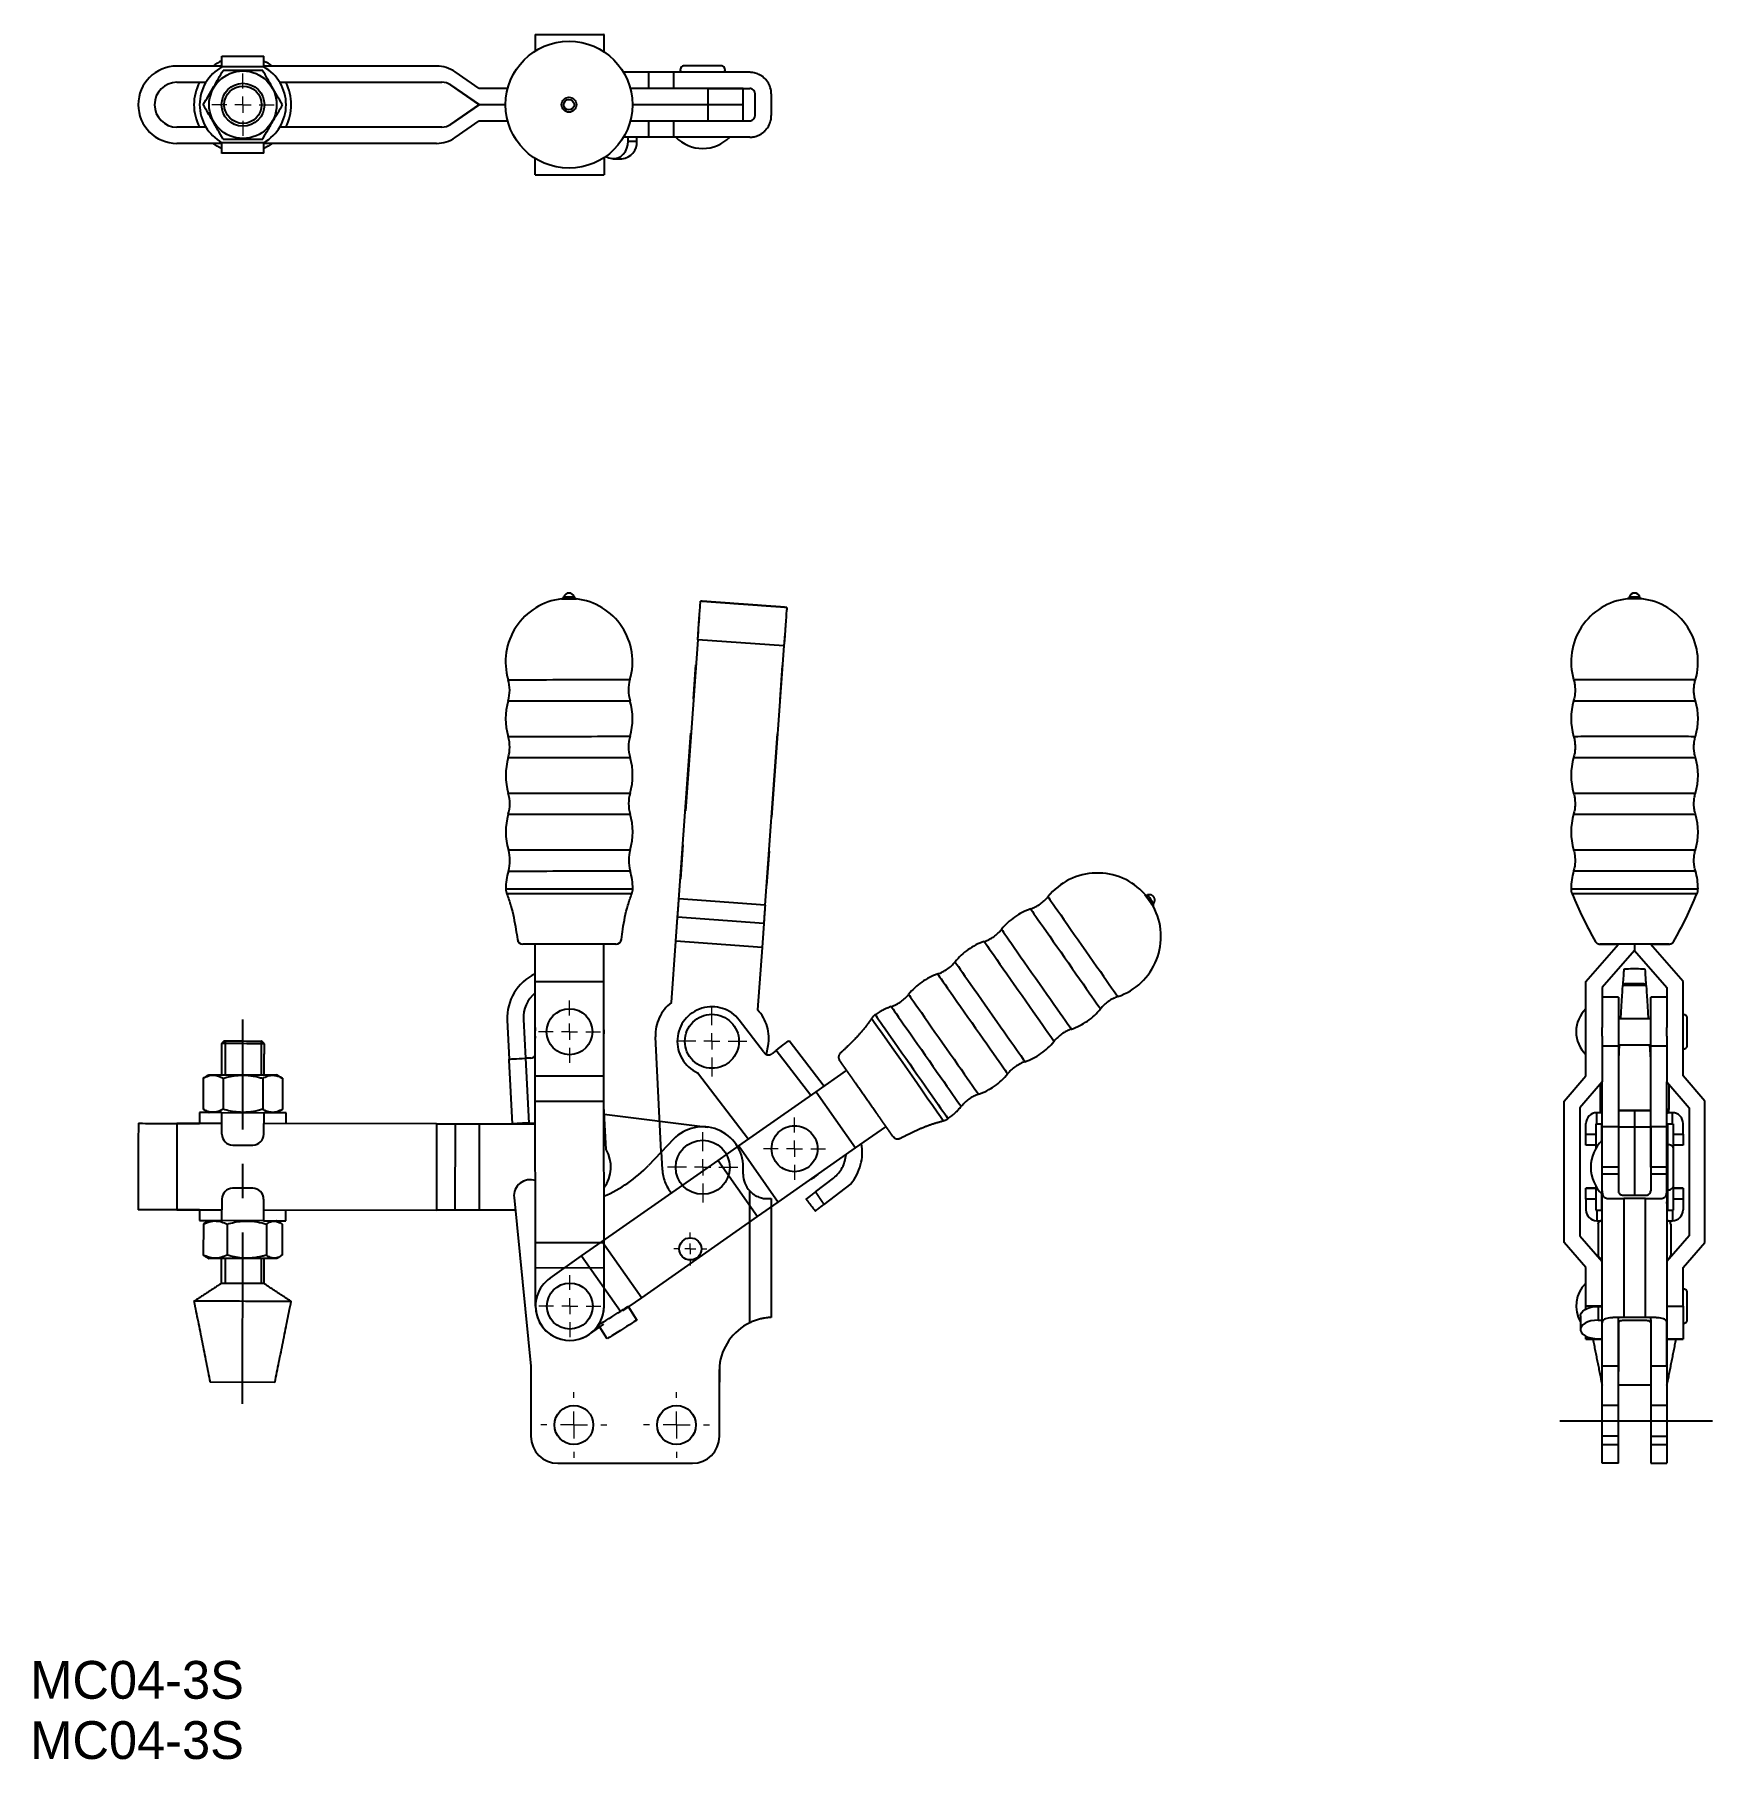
# Model space of a CAD drawing. Header units: millimetres. Extents: x 33 to 344, y 100 to 419.
import ezdxf

# ---------------------------------------------------------------- set-up
doc = ezdxf.new("R2010")
doc.units = ezdxf.units.MM
for name, pattern in [('CENTER', [50.8, 31.75, -6.35, 6.35, -6.35]), ('DASHED', [19.05, 12.7, -6.35]), ('PHANTOM', [63.5, 31.75, -6.35, 6.35, -6.35, 6.35, -6.35])]:
    doc.linetypes.add(name, pattern=pattern)
doc.layers.add('CENTER', color=1, linetype='CENTER')
doc.styles.get("Standard").update_dxf_attribs({"font": 'GOTHIC.TTF'})

msp = doc.modelspace()

# ---------------------------------------------------------------- texts
at = {"color": 7, "linetype": 'Continuous', "char_height": 7, "width": 248.5303, "attachment_point": 1}
for insert in [(32.36, 117.82), (32.36, 106.67)]:
    msp.add_mtext('MC04-3S', dxfattribs=dict(at, insert=insert))

# ---------------------------------------------------------------- blocks, each defined once
blk = doc.blocks.new('SW_CENTERMARKSYMBOL_0')
at = {"color": 0, "linetype": 'Continuous', "lineweight": 0}
for p, q in [((0, 3), (0, 5.75)), ((-3, 0), (-5.75, 0)), ((0, 0), (-1.5, 0)), ((0, 0), (0, 1.5)), ((0, 0), (0, -1.5)), ((0, 0), (1.5, 0)), ((3, 0), (5.75, 0)), ((0, -3), (0, -5.75))]:
    blk.add_line(p, q, dxfattribs=at)
blk = doc.blocks.new('SW_CENTERMARKSYMBOL_1')
at = {"color": 0, "linetype": 'Continuous', "lineweight": 0}
for p, q in [((0, 3), (0, 5.75)), ((-3, 0), (-5.75, 0)), ((0, 0), (-1.5, 0)), ((0, 0), (0, 1.5)), ((0, 0), (0, -1.5)), ((0, 0), (1.5, 0)), ((3, 0), (5.75, 0)), ((0, -3), (0, -5.75))]:
    blk.add_line(p, q, dxfattribs=at)
blk = doc.blocks.new('SW_CENTERMARKSYMBOL_2')
at = {"color": 0, "linetype": 'Continuous', "lineweight": 0}
for p, q in [((0, 3), (0, 6.5)), ((-3, 0), (-6.5, 0)), ((0, 0), (-1.5, 0)), ((0, 0), (0, 1.5)), ((0, 0), (0, -1.5)), ((0, 0), (1.5, 0)), ((3, 0), (6.5, 0)), ((0, -3), (0, -6.5))]:
    blk.add_line(p, q, dxfattribs=at)
blk = doc.blocks.new('SW_CENTERMARKSYMBOL_3')
at = {"color": 0, "linetype": 'Continuous', "lineweight": 0}
for p, q in [((-2, 0), (-3.05, 0)), ((0, 0), (-1, 0)), ((0, 2), (0, 3.05)), ((0, 0), (0, 1)), ((0, 0), (0, -1)), ((0, 0), (1, 0)), ((2, 0), (3.05, 0)), ((0, -2), (0, -3.05))]:
    blk.add_line(p, q, dxfattribs=at)
blk = doc.blocks.new('SW_CENTERMARKSYMBOL_4')
at = {"color": 0, "linetype": 'Continuous', "lineweight": 0}
for p, q in [((0, 5), (0, 6.1)), ((-5, 0), (-6.1, 0)), ((0, 0), (-2.5, 0)), ((0, 0), (0, 2.5)), ((0, 0), (0, -2.5)), ((0, 0), (2.5, 0)), ((5, 0), (6.1, 0)), ((0, -5), (0, -6.1))]:
    blk.add_line(p, q, dxfattribs=at)

# ---------------------------------------------------------------- linework, layer by layer
at = {"color": 7, "linetype": 'Continuous'}
for p, q in [((125.85, 418.93), (138.55, 418.93)), ((125.85, 418.93), (125.85, 415.88)), ((138.58, 418.93), (138.55, 418.93)), ((138.59, 415.73), (138.58, 418.93)), ((59.51, 413.08), (59.49, 413.08)), ((67.83, 413.08), (59.51, 413.08)), ((67.82, 414.93), (67.81, 414.93)), ((67.82, 414.93), (67.83, 414.93)), ((67.83, 414.93), (75.58, 414.93)), ((67.83, 414.93), (67.83, 414.93)), ((67.83, 412.93), (67.84, 412.93)), ((75.58, 412.93), (67.84, 412.93)), ((68.05, 412.28), (68.04, 412.28)), ((107.59, 413.08), (75.58, 413.08)), ((115.46, 408.93), (111, 412.01)), ((160.17, 413.15), (153.52, 413.15)), ((59.51, 410.08), (64.87, 410.08)), ((78.55, 410.08), (108.58, 410.08)), ((110.18, 409.58), (110.16, 409.58)), ((115.42, 405.94), (110.16, 409.58)), ((110.18, 409.58), (115.44, 405.94)), ((120.74, 408.93), (115.46, 408.93)), ((122, 411.93), (121.91, 411.93)), ((146.81, 411.93), (142.26, 411.93)), ((157.78, 408.93), (143.51, 408.93)), ((146.81, 411.93), (146.81, 408.93)), ((151.43, 411.93), (146.81, 411.93)), ((151.43, 411.93), (151.43, 408.93)), ((164.35, 411.93), (151.43, 411.93)), ((157.78, 408.93), (157.78, 405.94)), ((164.35, 408.93), (157.78, 408.93)), ((157.78, 408.93), (164.35, 408.93)), ((165.55, 411.93), (164.35, 411.93)), ((164.35, 408.93), (165.55, 408.93)), ((110.16, 402.28), (115.42, 405.92)), ((115.44, 405.92), (110.18, 402.28)), ((115.44, 405.94), (115.42, 405.94)), ((115.44, 405.92), (115.42, 405.92)), ((115.44, 405.94), (120.35, 405.94)), ((120.35, 405.92), (115.44, 405.92)), ((143.9, 405.94), (157.78, 405.94)), ((157.78, 405.94), (164.35, 405.94)), ((157.78, 405.92), (157.78, 405.94)), ((157.78, 405.92), (157.78, 402.93)), ((166.55, 403.93), (166.55, 407.93)), ((169.55, 407.93), (169.55, 403.93)), ((111, 399.84), (115.46, 402.93)), ((115.46, 402.93), (120.74, 402.93)), ((143.51, 402.93), (157.78, 402.93)), ((146.81, 402.93), (146.81, 399.93)), ((151.43, 402.93), (151.43, 399.93)), ((157.78, 402.93), (164.35, 402.93)), ((157.78, 402.93), (164.35, 402.93)), ((164.35, 402.93), (165.55, 402.93)), ((64.87, 401.78), (59.51, 401.78)), ((68.05, 399.58), (68.04, 399.58)), ((108.58, 401.78), (78.55, 401.78)), ((110.18, 402.28), (110.16, 402.28)), ((122, 399.93), (121.91, 399.93)), ((146.81, 399.93), (142.26, 399.93)), ((143.06, 399.18), (143.06, 399.93)), ((144.65, 399.18), (144.65, 399.93)), ((151.43, 399.93), (146.81, 399.93)), ((164.35, 399.93), (151.43, 399.93)), ((165.55, 399.93), (164.35, 399.93)), ((59.51, 398.78), (59.49, 398.78)), ((67.83, 398.78), (59.51, 398.78)), ((67.83, 398.93), (67.84, 398.93)), ((67.83, 396.93), (67.83, 396.93)), ((75.58, 396.93), (67.83, 396.93)), ((67.84, 398.93), (75.58, 398.93)), ((107.59, 398.78), (75.58, 398.78)), ((138.59, 396.13), (138.58, 392.93)), ((143.06, 399.18), (144.65, 399.18)), ((125.85, 392.93), (125.85, 395.98)), ((125.85, 392.93), (138.55, 392.93)), ((138.58, 392.93), (138.55, 392.93)), ((140.3, 395.93), (140.02, 395.95)), ((125.82, 243.62), (125.82, 250.48)), ((138.52, 243.63), (138.52, 250.49)), ((320.38, 243.63), (326.42, 250.54)), ((329.38, 249.36), (323.38, 242.5)), ((326.34, 250.52), (326.4, 250.52)), ((329.38, 250.55), (329.38, 249.37)), ((329.38, 250.54), (329.38, 249.36)), ((329.38, 249.36), (335.38, 242.5)), ((329.38, 249.34), (329.38, 249.36)), ((338.38, 243.63), (332.33, 250.54)), ((332.38, 250.52), (332.35, 250.52)), ((125.82, 243.62), (138.52, 243.63)), ((125.85, 226.12), (125.82, 243.62)), ((138.55, 226.13), (138.52, 243.63)), ((320.38, 226.13), (320.38, 243.63)), ((327.2, 243.09), (327.2, 242.87)), ((331.55, 242.87), (327.2, 242.87)), ((331.55, 242.87), (331.55, 243.09)), ((338.38, 226.13), (338.38, 243.63)), ((323.38, 242.5), (323.38, 235.11)), ((326.38, 240.71), (326.38, 231.62)), ((332.38, 231.62), (332.38, 240.71)), ((335.38, 242.5), (335.38, 235.11)), ((120.66, 236.43), (121.03, 229.24)), ((123.66, 236.58), (124.02, 229.39)), ((339.11, 231.73), (339.11, 236.88)), ((125.79, 233.98), (125.84, 233.12)), ((323.38, 233.51), (323.38, 235.11)), ((323.38, 233.51), (323.38, 225.02)), ((335.38, 233.51), (335.38, 235.11)), ((335.38, 233.51), (335.38, 225.02)), ((326.38, 231.62), (323.38, 231.62)), ((326.54, 231.91), (326.38, 229.19)), ((326.38, 231.62), (326.38, 219.04)), ((332.38, 229.19), (332.21, 231.91)), ((335.38, 231.62), (332.38, 231.62)), ((332.38, 219.04), (332.38, 231.62)), ((121.04, 229.04), (121.03, 229.24)), ((121.63, 217.25), (121.04, 229.04)), ((125.02, 229.44), (124.02, 229.39)), ((124.02, 229.39), (124.63, 217.4)), ((64.39, 225.71), (64.38, 219.96)), ((68.05, 225.7), (68.04, 219.95)), ((75.39, 225.69), (75.38, 219.94)), ((79.05, 225.69), (79.04, 219.94)), ((125.85, 226.12), (138.55, 226.13)), ((125.85, 221.45), (125.85, 226.12)), ((138.55, 221.47), (138.55, 226.13)), ((316.38, 221.47), (320.38, 226.13)), ((323.38, 225.02), (319.28, 220.24)), ((323.03, 224.59), (323.03, 219.94)), ((323.38, 225.02), (323.38, 225.02)), ((323.38, 216.71), (323.38, 225.02)), ((335.38, 225.02), (339.48, 220.24)), ((335.38, 225.02), (335.38, 225.02)), ((335.38, 216.71), (335.38, 225.02)), ((335.73, 224.59), (335.73, 219.94)), ((342.38, 221.47), (338.38, 226.13)), ((125.85, 221.45), (138.55, 221.47)), ((125.88, 195.29), (125.85, 221.45)), ((138.58, 195.3), (138.55, 221.47)), ((138.96, 212.5), (138.55, 220.5)), ((316.38, 195.3), (316.38, 221.47)), ((342.38, 195.3), (342.38, 221.47)), ((59.51, 217.34), (59.49, 201.34)), ((67.83, 217.33), (59.51, 217.34)), ((59.51, 217.34), (63.71, 217.33)), ((67.83, 215.33), (67.83, 217.33)), ((67.84, 219.33), (75.58, 219.32)), ((75.58, 215.32), (75.58, 217.32)), ((107.59, 217.27), (75.58, 217.32)), ((107.59, 217.27), (107.56, 201.27)), ((111, 217.27), (110.98, 201.27)), ((111, 217.27), (115.46, 217.26)), ((115.46, 217.26), (115.44, 201.26)), ((115.44, 217.26), (125.86, 217.25)), ((115.46, 217.26), (125.86, 217.25)), ((124.63, 217.4), (125.64, 217.45)), ((124.63, 217.4), (125.64, 217.45)), ((125.64, 217.45), (125.86, 217.44)), ((138.63, 219.04), (157.78, 216.65)), ((319.28, 220.24), (319.28, 196.53)), ((320.38, 217.32), (320.38, 217.33)), ((320.38, 215.32), (320.38, 217.32)), ((322.23, 217.27), (322.23, 212.76)), ((322.38, 219.32), (322.38, 219.32)), ((322.38, 217.27), (322.38, 219.32)), ((323.29, 217.27), (323.38, 217.27)), ((323.29, 217.27), (323.29, 214.15)), ((323.38, 217.45), (323.38, 217.46)), ((323.38, 217.4), (323.38, 217.45)), ((329.37, 219.67), (326.38, 219.67)), ((326.38, 219.04), (326.38, 216.65)), ((329.37, 219.67), (329.37, 219.73)), ((329.39, 219.73), (329.39, 219.67)), ((332.38, 219.67), (329.39, 219.67)), ((329.39, 219.67), (329.39, 216.65)), ((329.39, 217.25), (329.39, 217.25)), ((332.38, 216.65), (332.38, 219.04)), ((335.38, 217.45), (335.38, 217.46)), ((335.38, 217.4), (335.38, 217.45)), ((335.38, 217.27), (335.46, 217.27)), ((335.46, 217.27), (335.46, 212.39)), ((335.73, 219.42), (335.73, 219.38)), ((336.38, 217.27), (336.38, 219.32)), ((336.53, 217.27), (336.53, 212.91)), ((338.38, 217.33), (338.38, 217.32)), ((338.38, 215.32), (338.38, 217.32)), ((339.48, 220.24), (339.48, 196.53)), ((151.43, 214.39), (146.81, 209.57)), ((151.43, 214.39), (146.81, 209.57)), ((320.38, 213.32), (320.38, 215.32)), ((320.38, 215.32), (322.23, 215.32)), ((323.38, 209.21), (323.38, 216.71)), ((329.37, 216.65), (326.38, 216.65)), ((326.38, 216.65), (326.38, 209.21)), ((326.38, 216.65), (326.38, 209.21)), ((329.37, 216.65), (329.39, 216.65)), ((332.38, 216.65), (329.39, 216.65)), ((329.39, 216.65), (329.39, 204.04)), ((332.38, 209.21), (332.38, 216.65)), ((332.38, 216.65), (332.38, 209.21)), ((335.38, 209.21), (335.38, 216.71)), ((336.53, 215.32), (338.38, 215.32)), ((338.38, 215.32), (338.38, 213.32)), ((69.83, 213.32), (73.58, 213.32)), ((322.23, 213.32), (320.38, 213.32)), ((335.46, 212.39), (335.46, 206.06)), ((338.38, 213.32), (336.53, 213.32)), ((336.6, 212.53), (336.6, 212.56)), ((336.6, 205.88), (336.6, 212.53)), ((164.35, 207.91), (164.35, 209.21)), ((326.38, 209.21), (323.38, 209.21)), ((323.38, 207.91), (323.38, 209.21)), ((323.38, 204.85), (323.38, 207.91)), ((326.38, 207.91), (323.38, 207.91)), ((326.38, 209.21), (326.38, 207.91)), ((326.38, 207.91), (326.38, 204.85)), ((335.38, 209.21), (332.38, 209.21)), ((332.38, 209.21), (332.38, 207.91)), ((332.38, 207.91), (332.38, 204.85)), ((335.38, 207.91), (332.38, 207.91)), ((335.38, 207.91), (335.38, 209.21)), ((335.38, 204.85), (335.38, 207.91)), ((73.56, 205.32), (69.82, 205.32)), ((165.55, 180.42), (165.55, 204.85)), ((320.38, 203.32), (320.38, 205.32)), ((322.23, 205.32), (320.38, 205.32)), ((320.38, 205.32), (320.38, 205.32)), ((320.38, 205.32), (322.23, 205.32)), ((322.23, 205.68), (322.23, 201.27)), ((323.38, 180.42), (323.38, 204.85)), ((335.38, 204.85), (335.38, 180.42)), ((335.46, 206.06), (335.46, 201.27)), ((336.53, 205.54), (336.53, 201.27)), ((338.38, 205.32), (336.53, 205.32)), ((336.53, 205.32), (338.38, 205.32)), ((338.38, 205.32), (338.38, 203.32)), ((338.38, 205.32), (338.38, 205.32)), ((59.49, 201.34), (67.81, 201.33)), ((63.69, 201.33), (59.49, 201.34)), ((67.82, 203.33), (67.81, 201.33)), ((75.56, 203.32), (75.56, 201.32)), ((75.56, 201.32), (107.56, 201.27)), ((115.42, 201.26), (110.16, 201.27)), ((115.44, 201.26), (110.98, 201.27)), ((122.16, 201.25), (115.42, 201.26)), ((122.16, 201.25), (115.44, 201.26)), ((121.92, 203.61), (125.05, 172.41)), ((121.92, 203.61), (125.05, 172.41)), ((168.85, 203.41), (169.55, 203.41)), ((169.55, 203.41), (169.55, 181.41)), ((169.55, 201.88), (169.55, 181.41)), ((320.38, 203.32), (320.38, 201.32)), ((322.23, 203.32), (320.38, 203.32)), ((322.38, 201.27), (322.38, 199.32)), ((323.29, 204.29), (323.29, 201.27)), ((323.38, 201.27), (323.29, 201.27)), ((323.38, 202.49), (323.38, 202.84)), ((325.12, 203.41), (327.38, 203.41)), ((327.38, 204.04), (331.38, 204.04)), ((327.38, 203.41), (327.38, 181.41)), ((331.38, 203.41), (327.38, 203.41)), ((331.38, 181.41), (331.38, 203.41)), ((331.38, 203.41), (333.64, 203.41)), ((335.38, 202.49), (335.38, 202.84)), ((335.46, 201.27), (335.38, 201.27)), ((336.38, 201.27), (336.38, 199.32)), ((338.38, 203.32), (336.53, 203.32)), ((338.38, 203.32), (338.38, 201.32)), ((64.4, 198.71), (64.39, 192.96)), ((75.56, 199.32), (67.81, 199.33)), ((68.79, 198.7), (68.78, 192.95)), ((76.07, 198.69), (76.06, 192.94)), ((78.96, 198.69), (78.96, 192.94)), ((165.55, 180.42), (165.55, 199.08)), ((322.64, 198.7), (322.64, 192.95)), ((336.11, 198.69), (336.11, 192.94)), ((125.88, 195.29), (138.58, 195.3)), ((125.89, 190.62), (125.88, 195.29)), ((138.59, 190.63), (138.58, 195.3)), ((320.38, 190.63), (316.38, 195.3)), ((316.38, 195.29), (316.38, 195.3)), ((319.28, 196.53), (323.38, 191.75)), ((339.48, 196.53), (335.38, 191.75)), ((338.38, 190.63), (342.38, 195.3)), ((342.38, 195.29), (342.38, 195.3)), ((323.17, 192.32), (323.13, 192.32)), ((336.11, 192.94), (335.77, 192.4)), ((125.89, 190.62), (138.59, 190.63)), ((125.9, 183.5), (125.89, 190.62)), ((138.6, 183.51), (138.59, 190.63)), ((320.38, 183.51), (320.38, 190.63)), ((338.38, 183.51), (338.38, 190.63)), ((339.11, 180.93), (339.11, 186.08)), ((143.06, 183.45), (144.65, 180.91)), ((143.11, 183.36), (144.65, 180.91)), ((320.38, 182.97), (320.38, 183.51)), ((323.38, 183.51), (320.38, 183.51)), ((322.63, 183.45), (322.63, 180.91)), ((322.63, 183.45), (323.38, 183.45)), ((335.38, 183.51), (338.38, 183.51)), ((338.38, 183.51), (338.38, 177.38)), ((139.14, 177.46), (137.55, 180.01)), ((139.14, 177.46), (137.78, 179.63)), ((322.63, 180.91), (323.38, 180.91)), ((323.38, 171.76), (323.38, 180.96)), ((323.38, 172.41), (323.38, 180.42)), ((326.38, 180.96), (326.38, 181.4)), ((326.38, 171.76), (326.38, 180.96)), ((326.38, 180.42), (326.38, 172.41)), ((331.38, 181.41), (327.38, 181.41)), ((331.38, 180.83), (327.38, 180.83)), ((332.38, 180.96), (332.38, 181.4)), ((332.38, 180.96), (332.38, 171.76)), ((332.38, 180.42), (332.38, 172.41)), ((335.38, 180.96), (335.38, 171.76)), ((335.38, 172.41), (335.38, 180.42)), ((320.38, 177.38), (320.38, 177.94)), ((323.38, 177.38), (320.38, 177.38)), ((320.38, 177.38), (323.38, 177.38)), ((320.38, 177.38), (320.38, 177.38)), ((322.63, 177.46), (323.38, 177.46)), ((338.38, 177.38), (335.38, 177.38)), ((335.38, 177.38), (338.38, 177.38)), ((338.38, 177.38), (338.38, 177.38)), ((77.64, 169.39), (65.64, 169.4)), ((125.05, 172.41), (125.05, 169.41)), ((125.05, 172.41), (125.05, 169.41)), ((125.05, 172.41), (125.05, 159.41)), ((159.95, 172.41), (159.95, 169.41)), ((159.95, 172.41), (159.95, 169.41)), ((159.95, 159.41), (159.95, 171.75)), ((326.38, 172.41), (323.38, 172.41)), ((323.38, 159.42), (323.38, 171.76)), ((326.38, 172.41), (326.38, 171.41)), ((326.38, 159.42), (326.38, 171.76)), ((335.38, 172.41), (332.38, 172.41)), ((332.38, 172.41), (332.38, 171.41)), ((332.38, 171.76), (332.38, 159.42)), ((335.38, 171.76), (335.38, 159.42)), ((323.38, 154.42), (323.38, 159.42)), ((323.38, 157.92), (326.38, 157.92)), ((326.38, 154.42), (326.38, 159.42)), ((332.38, 159.42), (332.38, 154.42)), ((332.38, 157.92), (335.38, 157.92)), ((335.38, 159.42), (335.38, 154.42)), ((130.05, 154.41), (154.95, 154.41)), ((326.38, 154.42), (323.38, 154.42)), ((332.38, 154.42), (335.38, 154.42))]:
    msp.add_line(p, q, dxfattribs=at)
at = {"color": 3, "linetype": 'PHANTOM'}
for p, q in [((152.37, 257.93), (155.94, 306.88)), ((155.94, 306.88), (152.45, 258.93)), ((171.9, 305.72), (155.94, 306.88)), ((171.9, 305.72), (168.33, 256.77)), ((168.4, 257.77), (171.9, 305.72)), ((168.4, 257.77), (152.45, 258.93)), ((151.88, 251.09), (152.26, 256.34)), ((151.88, 251.08), (152.2, 255.52)), ((168.16, 254.36), (152.2, 255.52)), ((168.22, 255.18), (167.83, 249.93)), ((168.16, 254.36), (167.83, 249.91)), ((151.05, 239.71), (151.88, 251.09)), ((151.05, 239.71), (151.88, 251.08)), ((167.83, 249.91), (151.88, 251.08)), ((167.83, 249.93), (166.99, 238.35)), ((167.83, 249.91), (166.99, 238.35)), ((168.13, 230.58), (163.62, 236.45)), ((149.19, 212.05), (148.13, 233.38)), ((168.94, 231.69), (168.63, 230.1)), ((170.45, 230.85), (169.64, 230.23)), ((170.45, 230.85), (169.64, 230.23)), ((176.86, 222.51), (170.45, 230.85)), ((172.83, 232.68), (179.32, 224.24)), ((177.85, 223.2), (183.46, 227.13)), ((155.87, 226.73), (165.33, 214.44)), ((163.51, 213.16), (177.85, 223.2)), ((177.85, 223.2), (185.13, 212.8)), ((185.13, 212.8), (190.75, 216.73)), ((149.19, 212.05), (149.36, 208.83)), ((159.69, 210.48), (163.51, 213.16)), ((163.51, 213.16), (170.8, 202.76)), ((170.8, 202.76), (185.13, 212.8)), ((138.26, 195.47), (159.69, 210.48)), ((159.69, 210.48), (166.98, 200.08)), ((177.72, 204.65), (181.06, 207.22)), ((184.27, 206.15), (179.29, 202.32)), ((166.98, 200.08), (170.8, 202.76)), ((145.55, 185.07), (166.98, 200.08)), ((134.44, 192.79), (138.26, 195.47)), ((138.26, 195.47), (145.55, 185.07)), ((128.6, 188.71), (134.44, 192.79)), ((134.44, 192.79), (141.61, 182.55)), ((142.05, 182.62), (145.55, 185.07)), ((135.89, 178.3), (138.52, 180.15))]:
    msp.add_line(p, q, dxfattribs=at)
at = {"color": 3, "linetype": 'Continuous'}
for p, q in [((68.46, 232.6), (68.46, 226.24)), ((75.09, 232.59), (75.09, 226.24)), ((68.46, 192.32), (68.46, 187.7)), ((75.09, 192.32), (75.09, 187.69))]:
    msp.add_line(p, q, dxfattribs=at)
at = {"color": 3, "linetype": 'DASHED'}
for p, q in [((326.38, 165.12), (323.38, 165.12)), ((335.38, 165.12), (332.38, 165.12)), ((326.38, 159.42), (323.38, 159.42)), ((332.38, 159.42), (335.38, 159.42))]:
    msp.add_line(p, q, dxfattribs=at)
at = {"color": 7, "linetype": 'Continuous', "flags": 128}
for points in [[(67.83, 397.79), (66.93, 398.28), (66.2, 398.78)], [(77.13, 398.78), (76.4, 398.28), (75.58, 397.83)], [(138.92, 396.36), (139.45, 396.09), (140.02, 395.95), (140.59, 395.95), (141.16, 396.09), (141.68, 396.36), (142.15, 396.76), (142.53, 397.27), (142.82, 397.86), (143, 398.5), (143.06, 399.18)], [(130.71, 314.45), (130.77, 314.45), (130.97, 314.45), (131.28, 314.45), (131.66, 314.45), (132.09, 314.45), (132.52, 314.45), (132.9, 314.45), (133.21, 314.45), (133.4, 314.45), (133.47, 314.45)], [(131.13, 314.81), (131.2, 314.81), (131.41, 314.81), (131.72, 314.81), (132.09, 314.81), (132.46, 314.81), (132.77, 314.81), (132.98, 314.81), (133.05, 314.81)], [(328.42, 314.81), (328.49, 314.81), (328.7, 314.81), (329.01, 314.81), (329.38, 314.81), (329.74, 314.81), (330.06, 314.81), (330.26, 314.81), (330.34, 314.81), (330.34, 314.81)], [(120.83, 299.48), (120.89, 299.48), (121.09, 299.48), (121.42, 299.48), (121.87, 299.48), (122.44, 299.48), (123.13, 299.48), (123.92, 299.48), (124.8, 299.48), (125.78, 299.48), (126.82, 299.48), (127.93, 299.48), (129.09, 299.49), (130.28, 299.49), (131.5, 299.49), (132.72, 299.49), (133.93, 299.49), (135.12, 299.49), (136.28, 299.49), (137.39, 299.5), (138.44, 299.5), (139.41, 299.5), (140.3, 299.5), (141.09, 299.5), (141.77, 299.5), (142.34, 299.5), (142.8, 299.5), (143.12, 299.5), (143.32, 299.5), (143.39, 299.5), (143.39, 299.5)], [(318.1, 299.49), (318.11, 299.49), (318.24, 299.49), (318.51, 299.49), (318.9, 299.49), (319.41, 299.5), (320.04, 299.5), (320.78, 299.5), (321.62, 299.5), (322.55, 299.5), (323.56, 299.5), (324.64, 299.5), (325.77, 299.5), (326.95, 299.5), (328.16, 299.5), (329.38, 299.5), (330.6, 299.5), (331.8, 299.5), (332.98, 299.5), (334.11, 299.5), (335.19, 299.5), (336.2, 299.5), (337.13, 299.5), (337.97, 299.5), (338.71, 299.5), (339.34, 299.5), (339.85, 299.49), (340.24, 299.49), (340.51, 299.49), (340.64, 299.49), (340.66, 299.49)], [(120.83, 295.56), (120.9, 295.56), (121.09, 295.56), (121.42, 295.56), (121.87, 295.56), (122.45, 295.56), (123.13, 295.56), (123.92, 295.56), (124.81, 295.56), (125.78, 295.56), (126.83, 295.56), (127.94, 295.56), (129.09, 295.57), (130.29, 295.57), (131.5, 295.57), (132.72, 295.57), (133.94, 295.57), (135.13, 295.57), (136.29, 295.57), (137.39, 295.58), (138.44, 295.58), (139.41, 295.58), (140.3, 295.58), (141.09, 295.58), (141.78, 295.58), (142.35, 295.58), (142.8, 295.58), (143.13, 295.58), (143.32, 295.58), (143.39, 295.58), (143.39, 295.58)], [(318.1, 295.57), (318.11, 295.57), (318.24, 295.57), (318.51, 295.57), (318.9, 295.57), (319.41, 295.58), (320.04, 295.58), (320.78, 295.58), (321.62, 295.58), (322.55, 295.58), (323.56, 295.58), (324.64, 295.58), (325.77, 295.58), (326.95, 295.58), (328.16, 295.58), (329.38, 295.58), (330.6, 295.58), (331.8, 295.58), (332.98, 295.58), (334.11, 295.58), (335.19, 295.58), (336.2, 295.58), (337.13, 295.58), (337.97, 295.58), (338.71, 295.58), (339.34, 295.58), (339.85, 295.57), (340.24, 295.57), (340.51, 295.57), (340.64, 295.57), (340.66, 295.57)], [(120.84, 288.98), (120.9, 288.98), (121.1, 288.98), (121.43, 288.98), (121.88, 288.98), (122.45, 288.98), (123.14, 288.98), (123.93, 288.98), (124.82, 288.98), (125.79, 288.98), (126.84, 288.98), (127.94, 288.98), (129.1, 288.99), (130.29, 288.99), (131.51, 288.99), (132.73, 288.99), (133.94, 288.99), (135.14, 288.99), (136.29, 288.99), (137.4, 289), (138.45, 289), (139.42, 289), (140.31, 289), (141.1, 289), (141.78, 289), (142.36, 289), (142.81, 289), (143.14, 289), (143.33, 289), (143.4, 289), (143.4, 289)], [(318.1, 288.99), (318.11, 288.99), (318.24, 288.99), (318.51, 288.99), (318.9, 288.99), (319.41, 289), (320.04, 289), (320.78, 289), (321.62, 289), (322.55, 289), (323.56, 289), (324.64, 289), (325.77, 289), (326.95, 289), (328.16, 289), (329.38, 289), (330.6, 289), (331.8, 289), (332.98, 289), (334.11, 289), (335.19, 289), (336.2, 289), (337.13, 289), (337.97, 289), (338.71, 289), (339.34, 289), (339.85, 288.99), (340.24, 288.99), (340.51, 288.99), (340.64, 288.99), (340.66, 288.99)], [(120.84, 285.06), (120.91, 285.06), (121.11, 285.06), (121.43, 285.06), (121.89, 285.06), (122.46, 285.06), (123.14, 285.06), (123.93, 285.06), (124.82, 285.06), (125.79, 285.06), (126.84, 285.06), (127.95, 285.06), (129.11, 285.07), (130.3, 285.07), (131.51, 285.07), (132.73, 285.07), (133.95, 285.07), (135.14, 285.07), (136.3, 285.07), (137.41, 285.08), (138.45, 285.08), (139.43, 285.08), (140.31, 285.08), (141.1, 285.08), (141.79, 285.08), (142.36, 285.08), (142.81, 285.08), (143.14, 285.08), (143.34, 285.08), (143.4, 285.08), (143.4, 285.08)], [(318.1, 285.07), (318.11, 285.07), (318.24, 285.07), (318.51, 285.07), (318.9, 285.07), (319.41, 285.08), (320.04, 285.08), (320.78, 285.08), (321.62, 285.08), (322.55, 285.08), (323.56, 285.08), (324.64, 285.08), (325.77, 285.08), (326.95, 285.08), (328.16, 285.08), (329.38, 285.08), (330.6, 285.08), (331.8, 285.08), (332.98, 285.08), (334.11, 285.08), (335.19, 285.08), (336.2, 285.08), (337.13, 285.08), (337.97, 285.08), (338.71, 285.08), (339.34, 285.08), (339.85, 285.07), (340.24, 285.07), (340.51, 285.07), (340.64, 285.07), (340.66, 285.07)], [(120.85, 278.48), (120.92, 278.48), (121.12, 278.48), (121.44, 278.48), (121.89, 278.48), (122.47, 278.48), (123.15, 278.48), (123.94, 278.48), (124.83, 278.48), (125.8, 278.48), (126.85, 278.48), (127.96, 278.48), (129.11, 278.49), (130.31, 278.49), (131.52, 278.49), (132.74, 278.49), (133.96, 278.49), (135.15, 278.49), (136.31, 278.49), (137.42, 278.5), (138.46, 278.5), (139.43, 278.5), (140.32, 278.5), (141.11, 278.5), (141.8, 278.5), (142.37, 278.5), (142.82, 278.5), (143.15, 278.5), (143.35, 278.5), (143.41, 278.5), (143.41, 278.5)], [(318.1, 278.49), (318.11, 278.49), (318.24, 278.49), (318.51, 278.49), (318.9, 278.49), (319.41, 278.5), (320.04, 278.5), (320.78, 278.5), (321.62, 278.5), (322.55, 278.5), (323.56, 278.5), (324.64, 278.5), (325.77, 278.5), (326.95, 278.5), (328.16, 278.5), (329.38, 278.5), (330.6, 278.5), (331.8, 278.5), (332.98, 278.5), (334.11, 278.5), (335.19, 278.5), (336.2, 278.5), (337.13, 278.5), (337.97, 278.5), (338.71, 278.5), (339.34, 278.5), (339.85, 278.49), (340.24, 278.49), (340.51, 278.49), (340.64, 278.49), (340.66, 278.49)], [(120.86, 274.56), (120.92, 274.56), (121.12, 274.56), (121.45, 274.56), (121.9, 274.56), (122.47, 274.56), (123.16, 274.56), (123.95, 274.56), (124.83, 274.56), (125.81, 274.56), (126.85, 274.56), (127.96, 274.56), (129.12, 274.57), (130.31, 274.57), (131.53, 274.57), (132.75, 274.57), (133.96, 274.57), (135.15, 274.57), (136.31, 274.57), (137.42, 274.58), (138.47, 274.58), (139.44, 274.58), (140.33, 274.58), (141.12, 274.58), (141.8, 274.58), (142.37, 274.58), (142.83, 274.58), (143.15, 274.58), (143.35, 274.58), (143.42, 274.58)], [(318.1, 274.57), (318.11, 274.57), (318.24, 274.57), (318.51, 274.57), (318.9, 274.57), (319.41, 274.58), (320.04, 274.58), (320.78, 274.58), (321.62, 274.58), (322.55, 274.58), (323.56, 274.58), (324.64, 274.58), (325.77, 274.58), (326.95, 274.58), (328.16, 274.58), (329.38, 274.58), (330.6, 274.58), (331.8, 274.58), (332.98, 274.58), (334.11, 274.58), (335.19, 274.58), (336.2, 274.58), (337.13, 274.58), (337.97, 274.58), (338.71, 274.58), (339.34, 274.58), (339.85, 274.57), (340.24, 274.57), (340.51, 274.57), (340.64, 274.57), (340.66, 274.57)], [(120.86, 267.98), (120.93, 267.98), (121.13, 267.98), (121.45, 267.98), (121.91, 267.98), (122.48, 267.98), (123.16, 267.98), (123.96, 267.98), (124.84, 267.98), (125.81, 267.98), (126.86, 267.98), (127.97, 267.98), (129.13, 267.99), (130.32, 267.99), (131.53, 267.99), (132.76, 267.99), (133.97, 267.99), (135.16, 267.99), (136.32, 267.99), (137.43, 268), (138.47, 268), (139.45, 268), (140.33, 268), (141.12, 268), (141.81, 268), (142.38, 268), (142.83, 268), (143.16, 268), (143.36, 268), (143.42, 268), (143.42, 268)], [(318.1, 267.99), (318.11, 267.99), (318.24, 267.99), (318.51, 267.99), (318.9, 267.99), (319.41, 268), (320.04, 268), (320.78, 268), (321.62, 268), (322.55, 268), (323.56, 268), (324.64, 268), (325.77, 268), (326.95, 268), (328.16, 268), (329.38, 268), (330.6, 268), (331.8, 268), (332.98, 268), (334.11, 268), (335.19, 268), (336.2, 268), (337.13, 268), (337.97, 268), (338.71, 268), (339.34, 268), (339.85, 267.99), (340.24, 267.99), (340.51, 267.99), (340.64, 267.99), (340.66, 267.99)], [(120.87, 264.06), (120.94, 264.06), (121.13, 264.06), (121.46, 264.06), (121.91, 264.06), (122.48, 264.06), (123.17, 264.06), (123.96, 264.06), (124.85, 264.06), (125.82, 264.06), (126.87, 264.06), (127.97, 264.06), (129.13, 264.07), (130.32, 264.07), (131.54, 264.07), (132.76, 264.07), (133.97, 264.07), (135.17, 264.07), (136.32, 264.07), (137.43, 264.08), (138.48, 264.08), (139.45, 264.08), (140.34, 264.08), (141.13, 264.08), (141.81, 264.08), (142.39, 264.08), (142.84, 264.08), (143.17, 264.08), (143.36, 264.08), (143.43, 264.08), (143.43, 264.08)], [(318.1, 264.07), (318.11, 264.07), (318.24, 264.07), (318.51, 264.07), (318.9, 264.07), (319.41, 264.08), (320.04, 264.08), (320.78, 264.08), (321.62, 264.08), (322.55, 264.08), (323.56, 264.08), (324.64, 264.08), (325.77, 264.08), (326.95, 264.08), (328.16, 264.08), (329.38, 264.08), (330.6, 264.08), (331.8, 264.08), (332.98, 264.08), (334.11, 264.08), (335.19, 264.08), (336.2, 264.08), (337.13, 264.08), (337.97, 264.08), (338.71, 264.08), (339.34, 264.08), (339.85, 264.07), (340.24, 264.07), (340.51, 264.07), (340.64, 264.07), (340.66, 264.07)], [(120.4, 260.77), (120.47, 260.77), (120.67, 260.77), (121, 260.77), (121.45, 260.77), (122.03, 260.77), (122.72, 260.77), (123.52, 260.77), (124.42, 260.77), (125.4, 260.77), (126.46, 260.77), (127.58, 260.77), (128.76, 260.78), (129.98, 260.78), (131.22, 260.78), (132.47, 260.78), (133.71, 260.78), (134.94, 260.78), (136.14, 260.78), (137.29, 260.79), (138.39, 260.79), (139.41, 260.79), (140.35, 260.79), (141.2, 260.79), (141.94, 260.79), (142.58, 260.79), (143.1, 260.79), (143.49, 260.79), (143.75, 260.79), (143.89, 260.79), (143.9, 260.79)], [(143.72, 259.84), (143.5, 259.84), (142.84, 259.84), (141.77, 259.83), (140.33, 259.83), (138.58, 259.83), (136.58, 259.83), (134.41, 259.82), (132.15, 259.82), (129.9, 259.82), (127.73, 259.82), (125.73, 259.81), (123.98, 259.81), (122.54, 259.81), (121.47, 259.81), (120.81, 259.81), (120.59, 259.81), (120.59, 259.81)], [(317.63, 260.78), (317.63, 260.78), (317.73, 260.78), (317.96, 260.78), (318.32, 260.78), (318.81, 260.79), (319.42, 260.79), (320.13, 260.79), (320.96, 260.79), (321.88, 260.79), (322.88, 260.79), (323.96, 260.79), (325.1, 260.79), (326.28, 260.79), (327.51, 260.79), (328.75, 260.79), (330, 260.79), (331.25, 260.79), (332.47, 260.79), (333.65, 260.79), (334.79, 260.79), (335.87, 260.79), (336.88, 260.79), (337.79, 260.79), (338.62, 260.79), (339.34, 260.79), (339.94, 260.79), (340.43, 260.78), (340.79, 260.78), (341.02, 260.78), (341.12, 260.78), (341.13, 260.78)], [(340.94, 259.82), (340.94, 259.82), (340.72, 259.82), (340.06, 259.83), (338.99, 259.83), (337.55, 259.83), (335.8, 259.83), (333.8, 259.84), (331.63, 259.84), (329.38, 259.84), (327.12, 259.84), (324.95, 259.84), (322.95, 259.83), (321.2, 259.83), (319.76, 259.83), (318.69, 259.83), (318.03, 259.82), (317.81, 259.82), (317.81, 259.82)], [(125.83, 235.1), (125.81, 234.91), (125.79, 233.98)], [(138.54, 233.51), (138.59, 234.31), (138.53, 235.11)], [(71.73, 232.1), (71, 232.1), (70.3, 232.1), (69.64, 232.1), (69.06, 232.1), (68.56, 232.1), (68.18, 232.1), (67.91, 232.1), (67.78, 232.1), (67.76, 232.1)], [(68.26, 232.6), (68.33, 232.6), (68.53, 232.6), (68.85, 232.6), (69.28, 232.6), (69.8, 232.6), (70.4, 232.6), (71.05, 232.6), (71.73, 232.6)], [(71.73, 232.6), (72.4, 232.59), (73.05, 232.59), (73.65, 232.59), (74.18, 232.59), (74.61, 232.59), (74.93, 232.59), (75.13, 232.59), (75.19, 232.59)], [(75.69, 232.09), (75.68, 232.09), (75.54, 232.09), (75.28, 232.09), (74.89, 232.09), (74.4, 232.09), (73.81, 232.09), (73.16, 232.09), (72.46, 232.09), (71.73, 232.1)], [(121.03, 229.24), (121.08, 229.24), (121.25, 229.25), (121.53, 229.26), (121.9, 229.28), (122.36, 229.3), (122.88, 229.33), (123.44, 229.36), (124.02, 229.39)], [(65.47, 226.33), (65.47, 226.33), (65.57, 226.33), (65.8, 226.33), (66.16, 226.33), (66.64, 226.33), (67.22, 226.33), (67.9, 226.33), (68.66, 226.32), (69.49, 226.32), (70.36, 226.32), (71.26, 226.32), (72.18, 226.32), (73.08, 226.32), (73.95, 226.32), (74.78, 226.32), (75.54, 226.32), (76.22, 226.31), (76.8, 226.31), (77.28, 226.31), (77.64, 226.31), (77.87, 226.31), (77.97, 226.31), (77.97, 226.31)], [(52.36, 217.35), (52.37, 217.35), (52.51, 217.35), (52.77, 217.35), (53.16, 217.35), (53.67, 217.34), (54.28, 217.34), (55, 217.34), (55.79, 217.34), (56.66, 217.34), (57.58, 217.34), (58.53, 217.34), (59.51, 217.34)], [(55.36, 217.34), (55.38, 217.34), (55.52, 217.34), (55.79, 217.34), (56.2, 217.34), (56.71, 217.34), (57.32, 217.34), (58.01, 217.34), (58.75, 217.34), (59.51, 217.34)], [(67.84, 219.33), (66.94, 219.33), (66.13, 219.33), (65.42, 219.33), (64.82, 219.33), (64.34, 219.33), (63.99, 219.33), (63.78, 219.33), (63.71, 219.33)], [(67.83, 217.33), (67.84, 217.72), (67.84, 218.09), (67.84, 218.44), (67.84, 218.74), (67.84, 218.99), (67.84, 219.17), (67.84, 219.29), (67.84, 219.33)], [(75.58, 219.32), (75.58, 219.28), (75.58, 219.16), (75.58, 218.98), (75.58, 218.73), (75.58, 218.43), (75.58, 218.08), (75.58, 217.71), (75.58, 217.32)], [(79.71, 219.31), (79.64, 219.31), (79.43, 219.31), (79.08, 219.31), (78.6, 219.31), (78, 219.31), (77.29, 219.31), (76.48, 219.31), (75.58, 219.32)], [(107.59, 217.27), (108.04, 217.27), (108.49, 217.27), (108.94, 217.27), (109.37, 217.27), (109.8, 217.27), (110.22, 217.27), (110.62, 217.27), (111, 217.27)], [(108.58, 217.27), (108.8, 217.27), (109.01, 217.27), (109.21, 217.27), (109.42, 217.27), (109.62, 217.27), (109.81, 217.27), (110, 217.27), (110.18, 217.27)], [(124.63, 217.4), (124.04, 217.37), (123.48, 217.35), (122.96, 217.32), (122.51, 217.3), (122.13, 217.28), (121.86, 217.26), (121.69, 217.26), (121.63, 217.25)], [(323.38, 219.31), (322.95, 219.31), (322.38, 219.32)], [(323.38, 219.32), (323.19, 219.32), (323.13, 219.32)], [(336.38, 219.32), (335.8, 219.31), (335.38, 219.31)], [(59.49, 201.34), (58.51, 201.34), (57.56, 201.34), (56.64, 201.34), (55.77, 201.34), (54.97, 201.34), (54.26, 201.34), (53.65, 201.34), (53.14, 201.35), (52.75, 201.35), (52.49, 201.35), (52.35, 201.35), (52.34, 201.35)], [(59.49, 201.34), (58.72, 201.34), (57.99, 201.34), (57.3, 201.34), (56.69, 201.34), (56.17, 201.34), (55.77, 201.34), (55.49, 201.34), (55.35, 201.34), (55.34, 201.34)], [(67.81, 199.33), (67.81, 199.36), (67.81, 199.48), (67.81, 199.66), (67.81, 199.91), (67.81, 200.21), (67.81, 200.56), (67.81, 200.94), (67.81, 201.33)], [(75.56, 201.32), (75.56, 200.92), (75.56, 200.55), (75.56, 200.2), (75.56, 199.9), (75.56, 199.65), (75.56, 199.47), (75.56, 199.35), (75.56, 199.32)], [(110.98, 201.27), (110.59, 201.27), (110.19, 201.27), (109.78, 201.27), (109.35, 201.27), (108.91, 201.27), (108.47, 201.27), (108.02, 201.27), (107.56, 201.27)], [(110.16, 201.27), (109.98, 201.27), (109.79, 201.27), (109.6, 201.27), (109.4, 201.27), (109.19, 201.27), (108.98, 201.27), (108.77, 201.27), (108.56, 201.27)], [(63.68, 199.33), (63.75, 199.33), (63.97, 199.33), (64.31, 199.33), (64.79, 199.33), (65.39, 199.33), (66.1, 199.33), (66.92, 199.33), (67.81, 199.33)], [(75.56, 199.32), (76.45, 199.31), (77.26, 199.31), (77.97, 199.31), (78.57, 199.31), (79.05, 199.31), (79.4, 199.31), (79.61, 199.31), (79.68, 199.31)], [(322.38, 199.32), (322.95, 199.31), (323.38, 199.31)], [(335.38, 199.31), (335.8, 199.31), (336.38, 199.32)], [(72.41, 192.32), (71.5, 192.32), (70.59, 192.32), (69.7, 192.32), (68.86, 192.32), (68.08, 192.33), (67.37, 192.33), (66.76, 192.33), (66.25, 192.33), (65.85, 192.33), (65.58, 192.33), (65.44, 192.33), (65.42, 192.33)], [(77.92, 192.31), (77.86, 192.31), (77.67, 192.31), (77.35, 192.31), (76.91, 192.31), (76.36, 192.31), (75.71, 192.31), (74.97, 192.32), (74.17, 192.32), (73.3, 192.32), (72.41, 192.32)], [(323.38, 192.32), (323.34, 192.32), (323.17, 192.32)], [(75.63, 187.69), (75.62, 187.69), (75.48, 187.69), (75.22, 187.69), (74.83, 187.69), (74.34, 187.69), (73.75, 187.69), (73.1, 187.69), (72.4, 187.69), (71.67, 187.7), (70.94, 187.7), (70.24, 187.7), (69.58, 187.7), (69, 187.7), (68.5, 187.7), (68.12, 187.7), (67.85, 187.7), (67.72, 187.7), (67.7, 187.7)], [(80.66, 184.38), (80.66, 184.38), (80.56, 184.38), (80.32, 184.38), (79.95, 184.38), (79.46, 184.38), (78.85, 184.39), (78.12, 184.39), (77.31, 184.39), (76.4, 184.39), (75.42, 184.39), (74.39, 184.39), (73.32, 184.39), (72.22, 184.39), (71.11, 184.4), (70.01, 184.4), (68.93, 184.4), (67.9, 184.4), (66.93, 184.4), (66.02, 184.4), (65.2, 184.4), (64.48, 184.41), (63.87, 184.41), (63.37, 184.41), (63.01, 184.41), (62.77, 184.41), (62.67, 184.41), (62.66, 184.41)], [(137.55, 180.01), (137.61, 180.04), (137.79, 180.15), (138.07, 180.33), (138.46, 180.57), (138.93, 180.87), (139.45, 181.2), (140.02, 181.55), (140.59, 181.91), (141.16, 182.26), (141.68, 182.59), (142.15, 182.88), (142.53, 183.12), (142.82, 183.3), (143, 183.41), (143.06, 183.45)], [(138.31, 180.48), (138.46, 180.57), (138.93, 180.87), (139.45, 181.2), (140.02, 181.55), (140.59, 181.91), (141.16, 182.26), (141.68, 182.59), (141.96, 182.76)], [(319.38, 181.73), (319.39, 181.91), (319.54, 182.26), (319.81, 182.59), (320.21, 182.88), (320.72, 183.12), (321.3, 183.3), (321.95, 183.41), (322.63, 183.45)], [(144.65, 180.91), (144.59, 180.87), (144.41, 180.76), (144.12, 180.58), (143.74, 180.34), (143.27, 180.04), (142.74, 179.72), (142.18, 179.36), (141.61, 179), (141.04, 178.65), (140.52, 178.32), (140.05, 178.03), (139.66, 177.79), (139.38, 177.61), (139.2, 177.5), (139.14, 177.46)], [(144.65, 180.91), (144.59, 180.87), (144.41, 180.76), (144.12, 180.58), (143.74, 180.34), (143.27, 180.04), (142.74, 179.72), (142.18, 179.36), (141.61, 179), (141.04, 178.65), (140.52, 178.32), (140.05, 178.03), (139.66, 177.79), (139.38, 177.61), (139.2, 177.5), (139.14, 177.46)], [(322.63, 180.91), (321.95, 180.87), (321.3, 180.76), (320.72, 180.58), (320.21, 180.34), (319.81, 180.04), (319.54, 179.72), (319.39, 179.36), (319.39, 179), (319.54, 178.65), (319.81, 178.32), (320.21, 178.03), (320.72, 177.79), (321.3, 177.61), (321.95, 177.5), (322.63, 177.46)], [(332.38, 168.86), (332.38, 168.86), (331.57, 168.86), (330.71, 168.85), (329.82, 168.85), (328.93, 168.85), (328.04, 168.85), (327.18, 168.86), (326.38, 168.86)]]:
    msp.add_lwpolyline(points, dxfattribs=at)
at = {"color": 3, "linetype": 'PHANTOM', "flags": 128}
for points in [[(155.94, 306.88), (156.01, 307.89), (156.09, 308.89), (156.15, 309.84), (156.22, 310.73), (156.28, 311.55), (156.33, 312.27), (156.38, 312.88), (156.41, 313.37), (156.44, 313.72), (156.45, 313.94), (156.46, 314.01)], [(155.94, 306.88), (155.99, 307.64), (156.05, 308.37), (156.1, 309.06), (156.14, 309.67), (156.18, 310.18), (156.21, 310.58), (156.23, 310.86), (156.24, 311), (156.24, 311.02)], [(172.42, 312.85), (172.41, 312.78), (172.4, 312.56), (172.37, 312.2), (172.33, 311.72), (172.29, 311.11), (172.24, 310.39), (172.18, 309.57), (172.11, 308.68), (172.04, 307.73), (171.97, 306.73), (171.9, 305.72)], [(172.2, 309.86), (172.2, 309.84), (172.19, 309.7), (172.17, 309.42), (172.14, 309.02), (172.1, 308.51), (172.06, 307.9), (172.01, 307.21), (171.95, 306.48), (171.9, 305.72)], [(152.2, 255.52), (152.23, 255.91), (152.26, 256.31), (152.29, 256.72), (152.32, 257.15), (152.35, 257.58), (152.38, 258.03), (152.41, 258.48), (152.45, 258.93)], [(220.77, 259.29), (220.81, 259.23), (220.93, 259.07), (221.12, 258.79), (221.39, 258.41), (221.73, 257.92), (222.14, 257.34), (222.6, 256.67), (223.13, 255.92), (223.7, 255.1), (224.32, 254.22), (224.97, 253.29), (225.65, 252.32), (226.35, 251.32), (227.06, 250.31), (227.78, 249.29), (228.48, 248.28), (229.17, 247.29), (229.84, 246.34), (230.48, 245.43), (231.08, 244.58), (231.63, 243.79), (232.12, 243.08), (232.56, 242.46), (232.93, 241.93), (233.24, 241.49), (233.47, 241.16), (233.63, 240.94), (233.7, 240.83), (233.71, 240.81)], [(238.7, 259.77), (238.74, 259.71), (238.85, 259.55), (239.03, 259.3), (239.25, 258.98), (239.49, 258.63), (239.74, 258.28), (239.96, 257.97), (240.14, 257.72), (240.25, 257.56), (240.29, 257.5)], [(239.24, 259.63), (239.28, 259.57), (239.4, 259.39), (239.58, 259.14), (239.79, 258.84), (240, 258.54), (240.18, 258.28), (240.3, 258.11), (240.34, 258.05), (240.34, 258.05)], [(152.26, 256.34), (152.27, 256.52), (152.29, 256.71), (152.3, 256.9), (152.31, 257.1), (152.33, 257.3), (152.34, 257.51), (152.36, 257.72), (152.37, 257.93)], [(168.4, 257.77), (168.37, 257.31), (168.34, 256.86), (168.31, 256.42), (168.27, 255.98), (168.24, 255.56), (168.21, 255.14), (168.18, 254.74), (168.16, 254.36)], [(168.33, 256.77), (168.32, 256.56), (168.3, 256.35), (168.29, 256.14), (168.27, 255.94), (168.26, 255.74), (168.24, 255.55), (168.23, 255.36), (168.22, 255.18)], [(217.56, 257.04), (217.6, 256.98), (217.72, 256.82), (217.91, 256.54), (218.18, 256.16), (218.52, 255.67), (218.92, 255.09), (219.39, 254.42), (219.92, 253.67), (220.49, 252.85), (221.11, 251.97), (221.76, 251.04), (222.44, 250.07), (223.14, 249.07), (223.85, 248.06), (224.57, 247.04), (225.27, 246.03), (225.96, 245.04), (226.63, 244.09), (227.27, 243.18), (227.86, 242.33), (228.42, 241.54), (228.91, 240.83), (229.35, 240.21), (229.72, 239.68), (230.03, 239.24), (230.26, 238.91), (230.42, 238.69), (230.49, 238.58), (230.5, 238.56)], [(212.17, 253.26), (212.21, 253.21), (212.33, 253.04), (212.52, 252.76), (212.79, 252.38), (213.13, 251.9), (213.54, 251.32), (214, 250.65), (214.53, 249.9), (215.1, 249.08), (215.72, 248.2), (216.37, 247.27), (217.05, 246.29), (217.75, 245.3), (218.46, 244.28), (219.18, 243.26), (219.88, 242.25), (220.57, 241.27), (221.24, 240.32), (221.88, 239.41), (222.48, 238.55), (223.03, 237.77), (223.52, 237.06), (223.96, 236.43), (224.33, 235.9), (224.64, 235.47), (224.87, 235.14), (225.03, 234.91), (225.1, 234.8), (225.11, 234.79)], [(208.96, 251.02), (209, 250.96), (209.12, 250.79), (209.31, 250.52), (209.58, 250.13), (209.92, 249.65), (210.33, 249.07), (210.79, 248.4), (211.32, 247.65), (211.89, 246.83), (212.51, 245.95), (213.16, 245.02), (213.84, 244.05), (214.54, 243.05), (215.25, 242.03), (215.97, 241.01), (216.67, 240.01), (217.36, 239.02), (218.03, 238.07), (218.67, 237.16), (219.27, 236.31), (219.82, 235.52), (220.31, 234.81), (220.75, 234.18), (221.12, 233.65), (221.43, 233.22), (221.66, 232.89), (221.82, 232.66), (221.89, 232.55), (221.9, 232.54)], [(203.57, 247.24), (203.61, 247.18), (203.73, 247.02), (203.92, 246.74), (204.19, 246.36), (204.53, 245.87), (204.94, 245.29), (205.4, 244.62), (205.93, 243.88), (206.5, 243.05), (207.12, 242.17), (207.77, 241.24), (208.45, 240.27), (209.15, 239.27), (209.86, 238.26), (210.58, 237.24), (211.28, 236.23), (211.97, 235.24), (212.64, 234.29), (213.28, 233.38), (213.88, 232.53), (214.43, 231.74), (214.92, 231.03), (215.36, 230.41), (215.73, 229.88), (216.04, 229.44), (216.27, 229.11), (216.43, 228.89), (216.5, 228.78), (216.51, 228.76)], [(200.36, 244.99), (200.4, 244.94), (200.52, 244.77), (200.71, 244.49), (200.98, 244.11), (201.32, 243.62), (201.73, 243.04), (202.19, 242.37), (202.72, 241.63), (203.29, 240.81), (203.91, 239.92), (204.56, 238.99), (205.24, 238.02), (205.94, 237.02), (206.65, 236.01), (207.37, 234.99), (208.07, 233.98), (208.76, 232.99), (209.43, 232.04), (210.07, 231.13), (210.67, 230.28), (211.22, 229.5), (211.71, 228.79), (212.15, 228.16), (212.52, 227.63), (212.83, 227.19), (213.06, 226.86), (213.22, 226.64), (213.29, 226.53), (213.3, 226.51)], [(194.97, 241.22), (195.01, 241.16), (195.13, 240.99), (195.32, 240.72), (195.59, 240.33), (195.93, 239.85), (196.34, 239.27), (196.8, 238.6), (197.33, 237.85), (197.9, 237.03), (198.52, 236.15), (199.17, 235.22), (199.85, 234.25), (200.55, 233.25), (201.26, 232.23), (201.98, 231.21), (202.68, 230.21), (203.38, 229.22), (204.04, 228.27), (204.68, 227.36), (205.28, 226.51), (205.83, 225.72), (206.32, 225.01), (206.76, 224.39), (207.13, 223.85), (207.44, 223.42), (207.67, 223.09), (207.83, 222.86), (207.91, 222.75), (207.91, 222.74)], [(201.39, 217.82), (201.26, 218), (200.88, 218.54), (200.27, 219.41), (199.45, 220.59), (198.44, 222.03), (197.29, 223.67), (196.05, 225.44), (194.75, 227.29), (193.46, 229.14), (192.21, 230.92), (191.07, 232.55), (190.06, 233.99), (189.24, 235.17), (188.62, 236.04), (188.25, 236.58), (188.12, 236.76), (188.12, 236.76)], [(188.8, 237.46), (188.84, 237.41), (188.95, 237.24), (189.15, 236.96), (189.42, 236.58), (189.76, 236.09), (190.17, 235.5), (190.64, 234.83), (191.17, 234.07), (191.75, 233.24), (192.38, 232.35), (193.04, 231.4), (193.73, 230.42), (194.45, 229.4), (195.17, 228.36), (195.9, 227.32), (196.63, 226.28), (197.34, 225.27), (198.03, 224.28), (198.7, 223.33), (199.32, 222.44), (199.9, 221.61), (200.43, 220.85), (200.9, 220.18), (201.31, 219.59), (201.66, 219.11), (201.93, 218.72), (202.12, 218.44), (202.24, 218.27), (202.28, 218.22)], [(191.76, 238.97), (191.8, 238.91), (191.92, 238.74), (192.11, 238.47), (192.38, 238.08), (192.72, 237.6), (193.13, 237.02), (193.59, 236.35), (194.12, 235.6), (194.69, 234.78), (195.31, 233.9), (195.96, 232.97), (196.64, 232), (197.34, 231), (198.05, 229.98), (198.77, 228.97), (199.47, 227.96), (200.16, 226.97), (200.83, 226.02), (201.47, 225.11), (202.07, 224.26), (202.62, 223.47), (203.11, 222.76), (203.55, 222.14), (203.92, 221.6), (204.23, 221.17), (204.46, 220.84), (204.62, 220.62), (204.69, 220.5), (204.7, 220.49)], [(170.45, 230.85), (170.91, 231.21), (171.36, 231.55), (171.77, 231.87), (172.13, 232.14), (172.43, 232.37), (172.65, 232.54), (172.78, 232.64), (172.83, 232.68)]]:
    msp.add_lwpolyline(points, dxfattribs=at)
at = {"color": 7, "linetype": 'Continuous'}
for centre, radius in [((132.1, 405.93), 11.75), ((71.72, 405.93), 6.25), ((71.73, 405.93), 3.96), ((132.09, 405.93), 1.38), ((132.09, 405.93), 0.961), ((132.19, 234.31), 4.25), ((156.85, 209.21), 5), ((154.55, 194.11), 2.05), ((132.25, 183.51), 4.25), ((132.25, 183.51), 4.25), ((133, 161.51), 3.6), ((152, 161.51), 3.6)]:
    msp.add_circle(centre, radius, dxfattribs=at)
at = {"color": 3, "linetype": 'Continuous'}
msp.add_circle((71.73, 405.93), 3.46, dxfattribs=at)
at = {"color": 3, "linetype": 'PHANTOM'}
for centre, radius in [((158.55, 232.54), 5), ((173.85, 212.65), 4.25)]:
    msp.add_circle(centre, radius, dxfattribs=at)
at = {"color": 7, "linetype": 'Continuous'}
for centre, radius, start, end in [((59.49, 405.93), 7.15, 90.0001, 269.9999), ((71.71, 405.93), 8, 118.9551, 241.0449), ((71.66, 405.93), 9, 115.1569, 127.3971), ((-301.86, 413.43), 369.7, 359.9227, 0.2327), ((-292.79, 413.43), 368.38, 359.9222, 0.2332), ((71.66, 405.93), 9, 52.603, 64.1802), ((71.71, 405.93), 8, 298.9551, 61.0449), ((107.59, 407.08), 6, 55.3296, 90), ((153.52, 412.33), 0.825, 90, 209.0025), ((160.17, 412.33), 0.825, 330.9975, 90), ((59.51, 405.93), 4.15, 90, 270), ((71.66, 405.93), 9, 152.5414, 207.4586), ((71.66, 405.93), 9, 332.5412, 27.4588), ((108.56, 407.28), 2.8, 55.3296, 90.0001), ((108.58, 407.28), 2.8, 55.3297, 90), ((165.55, 407.93), 4, 0, 34.4115), ((165.55, 403.93), 4, 325.5885, 0), ((107.59, 404.78), 6, 270, 304.6704), ((108.56, 404.58), 2.8, 269.9999, 304.6704), ((108.58, 404.58), 2.8, 270, 304.6703), ((156.85, 404.83), 7, 224.4352, 270), ((156.85, 404.83), 7, 270, 315.5648), ((-301.86, 398.43), 369.7, 359.7673, 0.0773), ((-292.79, 398.43), 368.38, 359.7668, 0.0778), ((141.64, 398.93), 3.02, 274.7596, 4.6413), ((132.1, 302.78), 11.75, 96.8275, 196.3299), ((130.65, 314.94), 0.5, 276.8275, 344.0126), ((132.09, 314.53), 1, 16.1269, 164.0126), ((133.53, 314.95), 0.5, 196.1269, 263.312), ((132.1, 302.78), 11.75, 343.8095, 83.312), ((329.38, 302.78), 11.75, 96.7574, 196.2602), ((329.38, -103.67), 418.13, 89.8105, 90.1895), ((329.38, 314.53), 1, 90, 163.9429), ((329.38, 314.53), 1, 16.0571, 90), ((329.38, 302.78), 11.75, 343.7398, 83.2426), ((114.11, 297.51), 7, 343.8095, 16.3299), ((150.11, 297.55), 7, 163.8095, 196.3299), ((132.11, 292.28), 11.75, 163.8095, 196.3299), ((132.11, 292.28), 11.75, 343.8095, 16.3299), ((329.38, 292.28), 11.75, 163.7398, 196.2602), ((329.38, 292.28), 11.75, 343.7398, 16.2602), ((114.12, 287.01), 7, 343.8095, 16.3299), ((150.12, 287.05), 7, 163.8095, 196.3299), ((132.13, 281.78), 11.75, 163.8095, 196.3299), ((132.13, 281.78), 11.75, 343.8095, 16.3299), ((329.38, 281.78), 11.75, 163.7398, 196.2602), ((329.38, 281.78), 11.75, 343.7398, 16.2602), ((114.13, 276.51), 7, 343.8095, 16.3299), ((150.13, 276.55), 7, 163.8095, 196.3299), ((132.14, 271.28), 11.75, 163.8095, 196.3299), ((132.14, 271.28), 11.75, 343.8095, 16.3299), ((329.38, 271.28), 11.75, 163.7398, 196.2602), ((329.38, 271.28), 11.75, 343.7398, 16.2602), ((114.15, 266.01), 7, 343.8095, 16.3299), ((150.15, 266.05), 7, 163.8095, 196.3299), ((132.15, 260.78), 11.75, 163.8095, 180.0697), ((132.15, 260.78), 11.75, 0.0697, 16.3299), ((329.38, 260.78), 11.75, 163.7398, 180), ((329.38, 260.78), 11.75, 0, 16.2602), ((122.99, 260.77), 2.59, 180.0697, 201.7994), ((141.31, 260.79), 2.59, 338.374, 0.0697), ((123.53, 251.52), 1, 187.8158, 270.0623), ((123.54, 251.52), 1, 187.753, 270.0673), ((140.79, 251.54), 1, 270.0729, 352.3859), ((140.8, 251.54), 1, 270.0772, 352.3128), ((129.65, 236.88), 9, 115.1883, 182.8816), ((129.65, 236.88), 6, 129.6188, 182.8816), ((324.49, 234.31), 5.92, 134.0918, 225.9082), ((338.54, 236.88), 0.575, 0, 106.1565), ((124.97, 230.44), 1, 272.8816, 330.4576), ((338.54, 231.73), 0.575, 253.8435, 0), ((322.38, 217.32), 2, 89.9999, 180), ((323.16, 308.69), 91.42, 269.4175, 270.0852), ((335.39, 230.64), 11.33, 269.9065, 271.171), ((335.6, 308.69), 91.42, 269.9148, 270.5825), ((336.38, 217.32), 2, 0, 90.0001), ((69.83, 215.32), 2, 179.9224, 269.9224), ((73.58, 215.32), 2, 269.9224, 359.9224), ((156.85, 209.21), 7.5, 0, 136.2781), ((328.28, 209.21), 7, 134.4352, 225.5648), ((133.45, 209.24), 6.4, 323.1799, 30.6134), ((335.78, 212.56), 0.825, 0, 112.4739), ((128.75, 226.85), 25, 293.1419, 316.2781), ((168.85, 207.91), 4.5, 180, 222.8334), ((168.85, 207.91), 4.5, 180, 222.8334), ((69.82, 203.32), 2, 89.9224, 179.9224), ((73.56, 203.32), 2, 359.9224, 89.9224), ((124.91, 203.91), 3, 71.3026, 185.7196), ((335.78, 205.88), 0.825, 247.5261, 0), ((322.38, 201.32), 2, 180, 270), ((323.15, 292.48), 91.22, 269.4168, 270.086), ((335.6, 292.48), 91.22, 269.914, 270.5832), ((336.38, 201.32), 2, 270, 0), ((335.37, 206.41), 14.09, 270.0306, 271.0469), ((324.49, 183.51), 5.92, 134.0918, 210.1396), ((338.54, 186.08), 0.575, 0, 106.1565), ((132.25, 183.51), 6.35, 179.6834, 180.0309), ((132.25, 183.51), 6.35, 180.0309, 0.0697), ((132.25, 183.51), 6.35, 180.0697, 254.7837), ((132.25, 183.51), 6.35, 285.3557, 0.0697), ((169.9, 171.41), 10, 115.7884, 174.2962), ((169.9, 171.41), 10, 115.7884, 174.2962), ((169.9, 171.41), 10, 115.7884, 174.2962), ((169.9, 171.41), 10, 115.7884, 174.2962), ((338.54, 180.93), 0.575, 253.8435, 0), ((130.05, 159.41), 5, 180, 270), ((154.95, 159.41), 5, 270, 0)]:
    msp.add_arc(centre, radius, start, end, dxfattribs=at)
at = {"color": 3, "linetype": 'PHANTOM'}
for centre, radius, start, end in [((229.94, 251.94), 11.75, 41.7694, 141.2719), ((215.31, 263.67), 7, 288.7515, 321.2719), ((239.07, 260.1), 0.5, 221.7694, 288.9545), ((239.56, 258.68), 1, 321.0688, 108.9545), ((221.34, 245.91), 11.75, 108.7515, 141.2719), ((229.94, 251.94), 11.75, 288.7515, 28.2539), ((240.73, 257.74), 0.5, 141.0688, 208.2539), ((206.71, 257.64), 7, 288.7515, 321.2719), ((212.74, 239.89), 11.75, 108.7515, 141.2719), ((198.11, 251.62), 7, 288.7515, 321.2719), ((204.14, 233.87), 11.75, 108.7515, 141.2719), ((155.62, 233.76), 7.5, 127.5324, 182.8697), ((189.51, 245.6), 7, 288.7515, 321.2719), ((235.96, 234.18), 7, 108.7515, 141.2719), ((158.55, 232.54), 6.4, 37.5792, 245.3109), ((161.59, 233.15), 7.5, 348.8, 43.9116), ((190.28, 235.34), 2.59, 125.0117, 146.7414), ((195.54, 227.84), 11.75, 108.7515, 125.0117), ((221.34, 245.91), 11.75, 288.7515, 321.2719), ((227.36, 228.16), 7, 108.7515, 141.2719), ((169.03, 231.02), 1, 206.0617, 307.5792), ((183.01, 229.6), 1, 132.7578, 215.0042), ((183.01, 229.6), 1, 132.6954, 215.009), ((212.74, 239.89), 11.75, 288.7515, 321.2719), ((218.77, 222.13), 7, 108.7515, 141.2719), ((204.14, 233.87), 11.75, 288.7515, 321.2719), ((195.54, 227.84), 11.75, 305.0117, 321.2719), ((210.17, 216.11), 7, 108.7515, 141.2719), ((200.79, 220.34), 2.59, 283.3159, 305.0117), ((192.91, 215.47), 1, 215.0143, 297.3279), ((192.91, 215.46), 1, 215.0191, 297.2548), ((177.4, 211.98), 6, 307.5792, 356.2043), ((177.4, 211.98), 9, 319.6922, 10.3158), ((156.85, 209.21), 7.5, 182.8697, 219.4862), ((173.85, 212.65), 6.4, 297.845, 312.1783), ((132.25, 183.51), 6.35, 125.0117, 199.7257)]:
    msp.add_arc(centre, radius, start, end, dxfattribs=at)
at = {"color": 7, "linetype": 'Continuous'}
for centre, major_axis, start_param, end_param in [((326.83, 236.88), (0.37, 6), 4.683253, 6.233082), ((331.92, 236.88), (-0.37, 6), 0.050103, 1.599932)]:
    msp.add_ellipse(centre, major_axis=major_axis, ratio=0.003091, start_param=start_param, end_param=end_param, dxfattribs=at)
for points, knots in [([(64.38, 405.93), (64.7, 406.48), (65.34, 407.59), (66.29, 409.25), (67.2, 410.82), (67.76, 411.79), (68.04, 412.28)], [0, 0, 0, 0, 0.264602, 0.534942, 0.76534, 1, 1, 1, 1]), ([(75.39, 412.28), (75.12, 412.28), (74.24, 412.28), (72.72, 412.28), (70.98, 412.28), (69.42, 412.28), (68.51, 412.28), (68.05, 412.28)], [0, 0, 0, 0, 0.112838, 0.364163, 0.621562, 0.80975, 1, 1, 1, 1]), ([(79.05, 405.93), (78.73, 406.48), (78.09, 407.59), (77.14, 409.25), (76.23, 410.82), (75.67, 411.79), (75.39, 412.28)], [0, 0, 0, 0, 0.264602, 0.534942, 0.76534, 1, 1, 1, 1]), ([(168.85, 410.19), (168.64, 410.49), (168.41, 410.75), (168, 411.09), (167.86, 411.2), (167.57, 411.39), (167.42, 411.47), (167.11, 411.61), (166.96, 411.68), (166.65, 411.78), (166.51, 411.82), (166.21, 411.88), (166.07, 411.9), (165.8, 411.92), (165.67, 411.93), (165.55, 411.93)], [0, 0, 0, 0, 0.25, 0.25, 0.375, 0.375, 0.5, 0.5, 0.625, 0.625, 0.75, 0.75, 0.875, 0.875, 1, 1, 1, 1]), ([(166.55, 407.93), (166.55, 408.01), (166.54, 408.08), (166.5, 408.23), (166.48, 408.3), (166.38, 408.5), (166.29, 408.61), (166.09, 408.78), (165.98, 408.84), (165.76, 408.91), (165.65, 408.93), (165.55, 408.93)], [0, 0, 0, 0, 0.125, 0.125, 0.25, 0.25, 0.5, 0.5, 0.75, 0.75, 1, 1, 1, 1]), ([(68.04, 399.58), (67.73, 400.13), (67.08, 401.24), (66.13, 402.9), (65.22, 404.47), (64.66, 405.44), (64.38, 405.93)], [0, 0, 0, 0, 0.264602, 0.534941, 0.76534, 1, 1, 1, 1]), ([(75.39, 399.58), (75.7, 400.13), (76.35, 401.24), (77.3, 402.9), (78.21, 404.47), (78.77, 405.44), (79.05, 405.93)], [0, 0, 0, 0, 0.264602, 0.534941, 0.76534, 1, 1, 1, 1]), ([(165.55, 402.93), (165.65, 402.93), (165.76, 402.94), (165.98, 403.02), (166.09, 403.08), (166.24, 403.21), (166.29, 403.26), (166.38, 403.37), (166.42, 403.43), (166.51, 403.62), (166.55, 403.78), (166.55, 403.93)], [0, 0, 0, 0, 0.25, 0.25, 0.5, 0.5, 0.625, 0.625, 0.75, 0.75, 1, 1, 1, 1]), ([(68.05, 399.58), (68.5, 399.58), (69.41, 399.58), (70.96, 399.58), (72.7, 399.58), (74.23, 399.58), (75.12, 399.58), (75.39, 399.58)], [0, 0, 0, 0, 0.188351, 0.378436, 0.629409, 0.887162, 1, 1, 1, 1]), ([(165.55, 399.93), (165.79, 399.93), (166.06, 399.95), (166.5, 400.04), (166.65, 400.08), (166.96, 400.18), (167.11, 400.24), (167.41, 400.39), (167.56, 400.47), (167.86, 400.66), (168, 400.76), (168.27, 400.99), (168.4, 401.12), (168.64, 401.38), (168.75, 401.52), (168.85, 401.67)], [0, 0, 0, 0, 0.25, 0.25, 0.375, 0.375, 0.5, 0.5, 0.625, 0.625, 0.75, 0.75, 0.875, 0.875, 1, 1, 1, 1]), ([(328.41, 314.81), (328.4, 314.77), (328.37, 314.69), (328.3, 314.59), (328.21, 314.52), (328.14, 314.48), (328.1, 314.47), (328.09, 314.47)], [0, 0, 0, 0, 0.246811, 0.523616, 0.757385, 0.952579, 1, 1, 1, 1]), ([(330.65, 314.48), (330.62, 314.49), (330.55, 314.51), (330.45, 314.6), (330.37, 314.7), (330.35, 314.79), (330.34, 314.81)], [0, 0, 0, 0, 0.185763, 0.474836, 0.835544, 1, 1, 1, 1]), ([(318.09, 299.47), (318.12, 299.37), (318.24, 298.99), (318.35, 298.28), (318.4, 297.38), (318.31, 296.47), (318.2, 295.88), (318.1, 295.59), (318.1, 295.59)], [0, 0, 0, 0, 0.084707, 0.303642, 0.541729, 0.77198, 0.99468, 1, 1, 1, 1]), ([(340.65, 295.58), (340.65, 295.58), (340.56, 295.85), (340.45, 296.45), (340.35, 297.36), (340.4, 298.28), (340.51, 298.98), (340.63, 299.37), (340.66, 299.47)], [0, 0, 0, 0, 0.000642, 0.218885, 0.459515, 0.692155, 0.916928, 1, 1, 1, 1]), ([(318.09, 288.97), (318.12, 288.87), (318.24, 288.49), (318.35, 287.78), (318.4, 286.88), (318.31, 285.97), (318.2, 285.38), (318.1, 285.09), (318.1, 285.09)], [0, 0, 0, 0, 0.084706, 0.303641, 0.541726, 0.77198, 0.99468, 1, 1, 1, 1]), ([(340.65, 285.08), (340.65, 285.08), (340.56, 285.35), (340.45, 285.95), (340.35, 286.86), (340.4, 287.78), (340.51, 288.48), (340.63, 288.87), (340.66, 288.97)], [0, 0, 0, 0, 0.000642, 0.218887, 0.459518, 0.692155, 0.916928, 1, 1, 1, 1]), ([(318.09, 278.47), (318.12, 278.37), (318.24, 277.99), (318.35, 277.28), (318.4, 276.38), (318.31, 275.47), (318.2, 274.88), (318.1, 274.59), (318.1, 274.59)], [0, 0, 0, 0, 0.084706, 0.303641, 0.541726, 0.77198, 0.99468, 1, 1, 1, 1]), ([(340.65, 274.58), (340.65, 274.58), (340.56, 274.85), (340.45, 275.45), (340.35, 276.36), (340.4, 277.28), (340.51, 277.98), (340.63, 278.37), (340.66, 278.47)], [0, 0, 0, 0, 0.000642, 0.218887, 0.459516, 0.692155, 0.916928, 1, 1, 1, 1]), ([(318.09, 267.97), (318.12, 267.87), (318.24, 267.49), (318.35, 266.78), (318.4, 265.88), (318.31, 264.97), (318.2, 264.38), (318.1, 264.09), (318.1, 264.09)], [0, 0, 0, 0, 0.084706, 0.303641, 0.541728, 0.771982, 0.99468, 1, 1, 1, 1]), ([(340.65, 264.08), (340.65, 264.08), (340.56, 264.35), (340.45, 264.95), (340.35, 265.86), (340.4, 266.78), (340.51, 267.48), (340.63, 267.87), (340.66, 267.97)], [0, 0, 0, 0, 0.000642, 0.218887, 0.459516, 0.692155, 0.916928, 1, 1, 1, 1]), ([(120.59, 259.81), (120.84, 259.1), (121.36, 257.69), (121.88, 255.48), (122.26, 253.38), (122.46, 252.01), (122.54, 251.38)], [0, 0, 0, 0, 0.259903, 0.520571, 0.782813, 1, 1, 1, 1]), ([(141.79, 251.41), (141.87, 252.03), (142.06, 253.4), (142.44, 255.51), (142.96, 257.72), (143.47, 259.13), (143.72, 259.84)], [0, 0, 0, 0, 0.217171, 0.479419, 0.740091, 1, 1, 1, 1]), ([(317.64, 260.78), (317.64, 260.63), (317.65, 260.32), (317.73, 260), (317.81, 259.83), (317.81, 259.82)], [0, 0, 0, 0, 0.43883, 0.969618, 1, 1, 1, 1]), ([(317.81, 259.82), (318.47, 258.32), (319.78, 255.31), (321.35, 252.42), (322.13, 250.98)], [0, 0, 0, 0, 0.499579, 1, 1, 1, 1]), ([(336.62, 250.98), (337.4, 252.42), (338.97, 255.31), (340.29, 258.32), (340.94, 259.82)], [0, 0, 0, 0, 0.500523, 1, 1, 1, 1]), ([(340.93, 259.83), (340.96, 259.89), (341.06, 260.11), (341.12, 260.44), (341.11, 260.69), (341.11, 260.78)], [0, 0, 0, 0, 0.205007, 0.738324, 1, 1, 1, 1]), ([(128.72, 250.53), (128.42, 250.53), (127.82, 250.52), (126.96, 250.52), (126.14, 250.52), (125.4, 250.52), (124.76, 250.52), (124.24, 250.52), (123.85, 250.52), (123.6, 250.52), (123.56, 250.52), (123.54, 250.52)], [0, 0, 0, 0, 0.108577, 0.219027, 0.32947, 0.440792, 0.552102, 0.664123, 0.776131, 0.888057, 1, 1, 1, 1]), ([(135.61, 250.53), (134.47, 250.53), (132.17, 250.53), (129.87, 250.53), (128.72, 250.53)], [0, 0, 0, 0, 0.499227, 1, 1, 1, 1]), ([(140.79, 250.54), (140.77, 250.54), (140.74, 250.54), (140.52, 250.54), (140.15, 250.54), (139.65, 250.54), (139.02, 250.54), (138.28, 250.54), (137.44, 250.54), (136.54, 250.53), (135.92, 250.53), (135.61, 250.53)], [0, 0, 0, 0, 0.100667, 0.211603, 0.322526, 0.43287, 0.543195, 0.657622, 0.772033, 0.88593, 1, 1, 1, 1]), ([(322.11, 251.03), (322.14, 250.96), (322.24, 250.84), (322.4, 250.7), (322.56, 250.61), (322.69, 250.57), (322.77, 250.55), (322.83, 250.54), (322.88, 250.53), (322.92, 250.53), (322.97, 250.53), (322.99, 250.53), (323.05, 250.53), (323.06, 250.53)], [0.0095715, 0.0095715, 0.0095715, 0.0095715, 0.0679284, 0.1222659, 0.1689605, 0.20681, 0.236549, 0.2705164, 0.3266732, 0.4197035, 0.5859261, 0.9382826, 1, 1, 1, 1]), ([(323.07, 250.53), (323.02, 250.53), (322.92, 250.53), (323.02, 250.53), (323.07, 250.53)], [0, 0, 0, 0, 0.499227, 1, 1, 1, 1]), ([(328.39, 250.54), (328.12, 250.54), (327.54, 250.54), (326.68, 250.54), (325.85, 250.54), (325.09, 250.54), (324.42, 250.54), (323.86, 250.54), (323.43, 250.54), (323.16, 250.53), (323.1, 250.53), (323.07, 250.53)], [0, 0, 0, 0, 0.100667, 0.211603, 0.322526, 0.43287, 0.543195, 0.657622, 0.772033, 0.88593, 1, 1, 1, 1]), ([(323.07, 250.53), (323.09, 250.53), (323.15, 250.52), (323.41, 250.52), (323.81, 250.52), (324.34, 250.52), (325, 250.52), (325.67, 250.52), (326.14, 250.52), (326.34, 250.52)], [0, 0, 0, 0, 0.146447, 0.295418, 0.444382, 0.59453, 0.744663, 0.895755, 1, 1, 1, 1]), ([(335.68, 250.53), (335.66, 250.53), (335.61, 250.53), (335.34, 250.54), (334.95, 250.54), (334.41, 250.54), (333.76, 250.54), (333, 250.54), (332.17, 250.54), (331.28, 250.54), (330.67, 250.54), (330.36, 250.54)], [0, 0, 0, 0, 0.108577, 0.219027, 0.32947, 0.440792, 0.552102, 0.664123, 0.776131, 0.888057, 1, 1, 1, 1]), ([(332.38, 250.52), (332.55, 250.52), (333, 250.52), (333.66, 250.52), (334.33, 250.52), (334.89, 250.52), (335.32, 250.52), (335.59, 250.52), (335.65, 250.53), (335.68, 250.53)], [0, 0, 0, 0, 0.092237, 0.24009, 0.387918, 0.54124, 0.694542, 0.847155, 1, 1, 1, 1]), ([(335.68, 250.53), (335.73, 250.53), (335.83, 250.53), (335.73, 250.53), (335.68, 250.53)], [0, 0, 0, 0, 0.499227, 1, 1, 1, 1]), ([(335.7, 250.53), (335.7, 250.53), (335.74, 250.53), (335.76, 250.53), (335.81, 250.53), (335.85, 250.53), (335.92, 250.54), (336.01, 250.56), (336.16, 250.6), (336.34, 250.69), (336.53, 250.85), (336.62, 250.99), (336.62, 250.98)], [0, 0, 0, 0, 0.026636, 0.245209, 0.510719, 0.671946, 0.738517, 0.782399, 0.819817, 0.877547, 0.937631, 1, 1, 1, 1]), ([(327.39, 245.91), (327.37, 245.48), (327.31, 244.54), (327.25, 243.59), (327.22, 243.08)], [0, 0, 0, 0, 0.453659, 1, 1, 1, 1]), ([(327.43, 245.9), (327.45, 245.91), (327.51, 245.93), (327.93, 245.96), (328.58, 245.99), (329.37, 245.99), (330.16, 245.99), (330.82, 245.96), (331.25, 245.93), (331.3, 245.91), (331.32, 245.9)], [0, 0, 0, 0, 0.089823, 0.226463, 0.363035, 0.499588, 0.636184, 0.772897, 0.909675, 1, 1, 1, 1]), ([(331.53, 243.1), (331.5, 243.52), (331.45, 244.47), (331.39, 245.41), (331.36, 245.92)], [0, 0, 0, 0, 0.448829, 1, 1, 1, 1]), ([(331.55, 243.09), (331.52, 243.1), (331.45, 243.13), (330.95, 243.17), (330.23, 243.19), (329.37, 243.2), (328.52, 243.19), (327.8, 243.16), (327.3, 243.13), (327.24, 243.1), (327.2, 243.09)], [0, 0, 0, 0, 0.125056, 0.249992, 0.374872, 0.49976, 0.624713, 0.749779, 0.87484, 1, 1, 1, 1]), ([(64.39, 225.71), (64.71, 225.87), (65.35, 226.2), (66.3, 226.32), (67.21, 226.14), (67.77, 225.85), (68.05, 225.7)], [0, 0, 0, 0, 0.264602, 0.534942, 0.76534, 1, 1, 1, 1]), ([(68.05, 225.7), (68.5, 225.82), (69.41, 226.06), (70.96, 226.28), (72.7, 226.27), (74.23, 226.01), (75.12, 225.76), (75.39, 225.69)], [0, 0, 0, 0, 0.188351, 0.378436, 0.629409, 0.887162, 1, 1, 1, 1]), ([(75.39, 225.69), (75.7, 225.85), (76.35, 226.18), (77.3, 226.3), (78.21, 226.13), (78.77, 225.83), (79.05, 225.69)], [0, 0, 0, 0, 0.264602, 0.534941, 0.76534, 1, 1, 1, 1]), ([(68.04, 219.95), (67.73, 219.79), (67.08, 219.46), (66.13, 219.34), (65.22, 219.52), (64.66, 219.81), (64.38, 219.96)], [0, 0, 0, 0, 0.264602, 0.534941, 0.76534, 1, 1, 1, 1]), ([(75.38, 219.94), (75.11, 219.87), (74.24, 219.63), (72.71, 219.37), (70.97, 219.36), (69.41, 219.59), (68.5, 219.83), (68.04, 219.95)], [0, 0, 0, 0, 0.112621, 0.363969, 0.62139, 0.809662, 1, 1, 1, 1]), ([(79.04, 219.94), (78.73, 219.77), (78.08, 219.44), (77.13, 219.32), (76.22, 219.5), (75.66, 219.79), (75.38, 219.94)], [0, 0, 0, 0, 0.264602, 0.534941, 0.76534, 1, 1, 1, 1]), ([(323.03, 219.94), (323.03, 219.87), (323.03, 219.63), (323.03, 219.39), (323.03, 219.41), (323.03, 219.42)], [0, 0, 0, 0, 0.226158, 0.730896, 1, 1, 1, 1]), ([(335.73, 219.42), (335.73, 219.41), (335.73, 219.39), (335.73, 219.63), (335.73, 219.87), (335.73, 219.94)], [0, 0, 0, 0, 0.256179, 0.773838, 1, 1, 1, 1]), ([(165.55, 204.85), (165.79, 204.58), (166.06, 204.35), (166.5, 204.06), (166.65, 203.97), (166.96, 203.82), (167.11, 203.75), (167.41, 203.64), (167.56, 203.59), (167.86, 203.51), (168, 203.48), (168.27, 203.44), (168.4, 203.43), (168.64, 203.41), (168.75, 203.41), (168.85, 203.41)], [0, 0, 0, 0, 0.25, 0.25, 0.375, 0.375, 0.5, 0.5, 0.625, 0.625, 0.75, 0.75, 0.875, 0.875, 1, 1, 1, 1]), ([(323.38, 204.85), (323.38, 204.58), (323.4, 204.35), (323.49, 204.06), (323.53, 203.97), (323.63, 203.82), (323.69, 203.75), (323.83, 203.64), (323.92, 203.59), (324.11, 203.51), (324.21, 203.48), (324.44, 203.44), (324.56, 203.43), (324.83, 203.41), (324.97, 203.41), (325.12, 203.41)], [0, 0, 0, 0, 0.25, 0.25, 0.375, 0.375, 0.5, 0.5, 0.625, 0.625, 0.75, 0.75, 0.875, 0.875, 1, 1, 1, 1]), ([(326.38, 204.85), (326.38, 204.73), (326.39, 204.63), (326.47, 204.43), (326.53, 204.35), (326.65, 204.23), (326.7, 204.2), (326.81, 204.14), (326.88, 204.12), (327.07, 204.06), (327.22, 204.04), (327.38, 204.04)], [0, 0, 0, 0, 0.25, 0.25, 0.5, 0.5, 0.625, 0.625, 0.75, 0.75, 1, 1, 1, 1]), ([(331.38, 204.04), (331.45, 204.04), (331.53, 204.04), (331.67, 204.06), (331.75, 204.08), (331.94, 204.14), (332.05, 204.2), (332.23, 204.35), (332.29, 204.44), (332.36, 204.63), (332.38, 204.73), (332.38, 204.85)], [0, 0, 0, 0, 0.125, 0.125, 0.25, 0.25, 0.5, 0.5, 0.75, 0.75, 1, 1, 1, 1]), ([(333.64, 203.41), (333.93, 203.41), (334.2, 203.42), (334.54, 203.48), (334.65, 203.51), (334.83, 203.59), (334.92, 203.63), (335.06, 203.75), (335.12, 203.82), (335.22, 203.97), (335.26, 204.06), (335.32, 204.25), (335.34, 204.36), (335.37, 204.59), (335.38, 204.71), (335.38, 204.85)], [0, 0, 0, 0, 0.25, 0.25, 0.375, 0.375, 0.5, 0.5, 0.625, 0.625, 0.75, 0.75, 0.875, 0.875, 1, 1, 1, 1]), ([(64.4, 198.71), (64.78, 198.87), (65.55, 199.2), (66.69, 199.32), (67.78, 199.14), (68.45, 198.85), (68.79, 198.7)], [0, 0, 0, 0, 0.264601, 0.534942, 0.76534, 1, 1, 1, 1]), ([(68.79, 198.7), (69.24, 198.82), (70.14, 199.06), (71.68, 199.28), (73.41, 199.27), (74.92, 199.01), (75.8, 198.76), (76.07, 198.69)], [0, 0, 0, 0, 0.188351, 0.378437, 0.629409, 0.887162, 1, 1, 1, 1]), ([(76.07, 198.69), (76.32, 198.85), (76.83, 199.18), (77.58, 199.3), (78.3, 199.12), (78.74, 198.83), (78.96, 198.69)], [0, 0, 0, 0, 0.264602, 0.534942, 0.76534, 1, 1, 1, 1]), ([(322.64, 198.7), (322.69, 198.82), (322.8, 199.06), (322.92, 199.2), (322.98, 199.24), (322.99, 199.24)], [0, 0, 0, 0, 0.220814, 0.4436611, 0.4806805, 0.4806805, 0.4806805, 0.4806805]), ([(336.11, 198.69), (336.08, 198.76), (335.98, 199), (335.86, 199.22), (335.78, 199.22), (335.77, 199.22)], [0, 0, 0, 0, 0.281157, 0.90738, 1, 1, 1, 1]), ([(68.78, 192.95), (68.4, 192.79), (67.63, 192.46), (66.49, 192.34), (65.4, 192.52), (64.73, 192.81), (64.39, 192.96)], [0, 0, 0, 0, 0.264602, 0.534942, 0.76534, 1, 1, 1, 1]), ([(76.06, 192.94), (75.79, 192.87), (74.93, 192.63), (73.41, 192.37), (71.69, 192.36), (70.13, 192.58), (69.23, 192.83), (68.78, 192.95)], [0, 0, 0, 0, 0.112622, 0.363969, 0.62139, 0.809663, 1, 1, 1, 1]), ([(78.96, 192.94), (78.7, 192.77), (78.2, 192.44), (77.44, 192.32), (76.72, 192.5), (76.28, 192.79), (76.06, 192.94)], [0, 0, 0, 0, 0.264602, 0.534942, 0.76534, 1, 1, 1, 1]), ([(323, 192.4), (322.99, 192.4), (322.92, 192.44), (322.8, 192.58), (322.69, 192.83), (322.64, 192.95)], [0.5135037, 0.5135037, 0.5135037, 0.5135037, 0.5561307, 0.7768555, 1, 1, 1, 1]), ([(169.55, 181.41), (169.55, 181.41), (169.52, 181.4), (169.41, 181.4), (169.33, 181.4), (169.12, 181.38), (169, 181.37), (168.69, 181.34), (168.52, 181.32), (168.14, 181.26), (167.93, 181.22), (167.49, 181.12), (167.25, 181.06), (166.78, 180.91), (166.53, 180.83), (166.04, 180.64), (165.79, 180.53), (165.55, 180.42)], [0, 0, 0, 0, 0.125, 0.125, 0.25, 0.25, 0.375, 0.375, 0.5, 0.5, 0.625, 0.625, 0.75, 0.75, 0.875, 0.875, 1, 1, 1, 1]), ([(169.55, 181.41), (169.55, 181.41), (169.52, 181.4), (169.41, 181.4), (169.33, 181.4), (169.12, 181.38), (169, 181.37), (168.69, 181.34), (168.52, 181.32), (168.14, 181.26), (167.93, 181.22), (167.49, 181.12), (167.25, 181.06), (166.78, 180.91), (166.53, 180.83), (166.04, 180.64), (165.79, 180.53), (165.55, 180.42)], [0, 0, 0, 0, 0.125, 0.125, 0.25, 0.25, 0.375, 0.375, 0.5, 0.5, 0.625, 0.625, 0.75, 0.75, 0.875, 0.875, 1, 1, 1, 1]), ([(327.38, 181.41), (327.11, 181.41), (326.84, 181.4), (326.32, 181.4), (326.06, 181.4), (325.57, 181.38), (325.33, 181.37), (324.89, 181.34), (324.69, 181.32), (324.32, 181.26), (324.15, 181.22), (323.87, 181.12), (323.75, 181.06), (323.56, 180.91), (323.49, 180.83), (323.4, 180.64), (323.38, 180.53), (323.38, 180.42)], [0, 0, 0, 0, 0.125, 0.125, 0.25, 0.25, 0.375, 0.375, 0.5, 0.5, 0.625, 0.625, 0.75, 0.75, 0.875, 0.875, 1, 1, 1, 1]), ([(327.38, 180.83), (327.24, 180.83), (327.1, 180.82), (326.85, 180.78), (326.74, 180.75), (326.56, 180.68), (326.49, 180.63), (326.4, 180.53), (326.38, 180.48), (326.38, 180.42)], [0, 0, 0, 0, 0.25, 0.25, 0.5, 0.5, 0.75, 0.75, 1, 1, 1, 1]), ([(335.38, 180.42), (335.38, 180.53), (335.35, 180.64), (335.26, 180.83), (335.19, 180.91), (335, 181.06), (334.89, 181.12), (334.6, 181.22), (334.44, 181.26), (334.07, 181.32), (333.87, 181.34), (333.42, 181.37), (333.19, 181.38), (332.7, 181.4), (332.44, 181.4), (331.91, 181.4), (331.65, 181.41), (331.38, 181.41)], [0, 0, 0, 0, 0.125, 0.125, 0.25, 0.25, 0.375, 0.375, 0.5, 0.5, 0.625, 0.625, 0.75, 0.75, 0.875, 0.875, 1, 1, 1, 1]), ([(332.38, 180.42), (332.38, 180.48), (332.35, 180.53), (332.26, 180.63), (332.19, 180.68), (332.01, 180.75), (331.9, 180.78), (331.65, 180.82), (331.51, 180.83), (331.38, 180.83)], [0, 0, 0, 0, 0.25, 0.25, 0.5, 0.5, 0.75, 0.75, 1, 1, 1, 1])]:
    msp.add_open_spline(points, degree=3, knots=knots, dxfattribs=at)
for points in [[(71.73, 409.89), (71.72, 409.89)], [(121.91, 411.93), (121.91, 411.77)], [(164.35, 405.94), (164.35, 408.93)], [(153.7, 405.94), (153.7, 405.92)], [(160, 405.92), (160, 405.94)], [(164.35, 402.93), (164.35, 405.92)], [(71.72, 401.96), (71.73, 401.96)], [(121.91, 400.09), (121.91, 399.93)], [(140.3, 395.93), (141.89, 395.93)], [(330.36, 250.54), (328.39, 250.54)], [(326.38, 240.71), (323.38, 240.71)], [(335.38, 240.71), (332.38, 240.71)], [(332.38, 236.71), (326.38, 236.71)], [(67.76, 232.1), (67.75, 226.33)], [(68.26, 232.6), (67.76, 232.1)], [(75.69, 232.09), (75.19, 232.59)], [(75.68, 226.32), (75.69, 232.09)], [(326.38, 231.91), (332.38, 231.91)], [(65.47, 226.33), (64.39, 225.71)], [(79.05, 225.69), (77.97, 226.31)], [(52.36, 217.35), (52.34, 201.35)], [(63.71, 219.33), (63.71, 217.33)], [(64.38, 219.96), (65.46, 219.33)], [(77.96, 219.31), (79.04, 219.94)], [(79.71, 217.31), (79.71, 219.31)], [(323.38, 219.85), (323.03, 219.94)], [(323.03, 219.38), (323.13, 219.32)], [(329.37, 219.73), (326.38, 219.73)], [(332.38, 219.73), (329.39, 219.73)], [(335.73, 219.94), (335.38, 219.85)], [(335.63, 219.32), (335.73, 219.38)], [(326.38, 216.71), (323.38, 216.71)], [(335.38, 216.71), (332.38, 216.71)], [(63.69, 201.33), (63.68, 199.33)], [(79.68, 199.31), (79.69, 201.31)], [(64.77, 198.92), (64.4, 198.71)], [(65.43, 199.33), (64.76, 198.94)], [(78.6, 198.92), (77.93, 199.31)], [(323.11, 199.31), (322.98, 199.24)], [(335.77, 199.24), (335.64, 199.31)], [(64.39, 192.96), (64.76, 192.74)], [(64.75, 192.72), (65.42, 192.33)], [(67.71, 192.33), (67.7, 187.7)], [(75.63, 187.69), (75.64, 192.31)], [(77.92, 192.31), (78.6, 192.7)], [(322.98, 192.4), (323.13, 192.32)], [(335.63, 192.32), (335.77, 192.4)], [(67.7, 187.7), (62.66, 184.41)], [(80.66, 184.38), (75.63, 187.69)], [(62.66, 184.41), (65.64, 169.4)], [(77.64, 169.39), (80.66, 184.38)], [(319.38, 181.73), (319.38, 179.18)], [(321.67, 177.39), (323.38, 168.86)], [(335.38, 168.86), (337.08, 177.39)], [(323.37, 169.41), (323.38, 169.4)], [(335.38, 169.4), (335.38, 169.41)]]:
    msp.add_open_spline(points, degree=1, dxfattribs=at)
at = {"color": 3, "linetype": 'PHANTOM'}
for points in [[(172.42, 312.85), (156.46, 314.01)], [(177.72, 204.65), (179.29, 202.32)]]:
    msp.add_open_spline(points, degree=1, dxfattribs=at)
for points, knots in [([(188.12, 236.76), (187.69, 236.15), (186.82, 234.92), (185.31, 233.23), (183.81, 231.71), (182.79, 230.76), (182.33, 230.34)], [0, 0, 0, 0, 0.259903, 0.52057, 0.782813, 1, 1, 1, 1]), ([(185.16, 224.78), (184.99, 225.03), (184.65, 225.52), (184.16, 226.22), (183.69, 226.89), (183.26, 227.5), (182.89, 228.03), (182.59, 228.45), (182.37, 228.77), (182.23, 228.98), (182.21, 229.01), (182.19, 229.02)], [0, 0, 0, 0, 0.108577, 0.219027, 0.329471, 0.440792, 0.552102, 0.664123, 0.776131, 0.888057, 1, 1, 1, 1]), ([(189.12, 219.14), (188.46, 220.08), (187.14, 221.96), (185.82, 223.84), (185.16, 224.78)], [0, 0, 0, 0, 0.499226, 1, 1, 1, 1]), ([(192.09, 214.9), (192.08, 214.91), (192.06, 214.94), (191.93, 215.12), (191.72, 215.42), (191.44, 215.83), (191.08, 216.34), (190.65, 216.95), (190.17, 217.64), (189.66, 218.37), (189.3, 218.88), (189.12, 219.14)], [0, 0, 0, 0, 0.100667, 0.211603, 0.322526, 0.43287, 0.543195, 0.657622, 0.772033, 0.88593, 1, 1, 1, 1]), ([(193.37, 214.58), (193.93, 214.86), (195.17, 215.49), (197.11, 216.39), (199.22, 217.23), (200.67, 217.62), (201.39, 217.82)], [0, 0, 0, 0, 0.217171, 0.479419, 0.740091, 1, 1, 1, 1]), ([(175.99, 203.32), (175.99, 203.32), (175.95, 203.28), (176.1, 203.4), (176.46, 203.68), (177.05, 204.13), (177.5, 204.48), (177.72, 204.65)], [0, 0, 0, 0, 0.003149, 0.252149, 0.501373, 0.750589, 1, 1, 1, 1]), ([(175.99, 203.32), (176.27, 202.95), (176.84, 202.21), (177.41, 201.47), (177.7, 201.1)], [0, 0, 0, 0, 0.49792, 1, 1, 1, 1]), ([(179.29, 202.32), (179.08, 202.17), (178.67, 201.85), (178.13, 201.43), (177.8, 201.18), (177.66, 201.07), (177.7, 201.1), (177.7, 201.1)], [0, 0, 0, 0, 0.249213, 0.498226, 0.747114, 0.995969, 1, 1, 1, 1])]:
    msp.add_open_spline(points, degree=3, knots=knots, dxfattribs=at)
at = {"layer": 'CENTER', "color": 1, "linetype": 'CENTER'}
for p, q in [((71.64, 165.4), (71.73, 236.6)), ((315.57, 162.3), (343.81, 162.3))]:
    msp.add_line(p, q, dxfattribs=at)

# ---------------------------------------------------------------- block references
for name, p in [('SW_CENTERMARKSYMBOL_0', (71.73, 405.93)), ('SW_CENTERMARKSYMBOL_0', (132.19, 234.31)), ('SW_CENTERMARKSYMBOL_2', (158.55, 232.54)), ('SW_CENTERMARKSYMBOL_0', (173.85, 212.65)), ('SW_CENTERMARKSYMBOL_2', (156.85, 209.21)), ('SW_CENTERMARKSYMBOL_3', (154.55, 194.11)), ('SW_CENTERMARKSYMBOL_1', (132.25, 183.51)), ('SW_CENTERMARKSYMBOL_4', (133, 161.51)), ('SW_CENTERMARKSYMBOL_4', (152, 161.51))]:
    msp.add_blockref(name, p, dxfattribs=at)

msp.set_redraw_order([(e.dxf.handle, doc.entitydb.next_handle()) for e in msp.query("TEXT MTEXT ATTDEF DIMENSION ARC_DIMENSION")])  # texts and dimensions are drawn at this point

doc.saveas('drawing.dxf')
